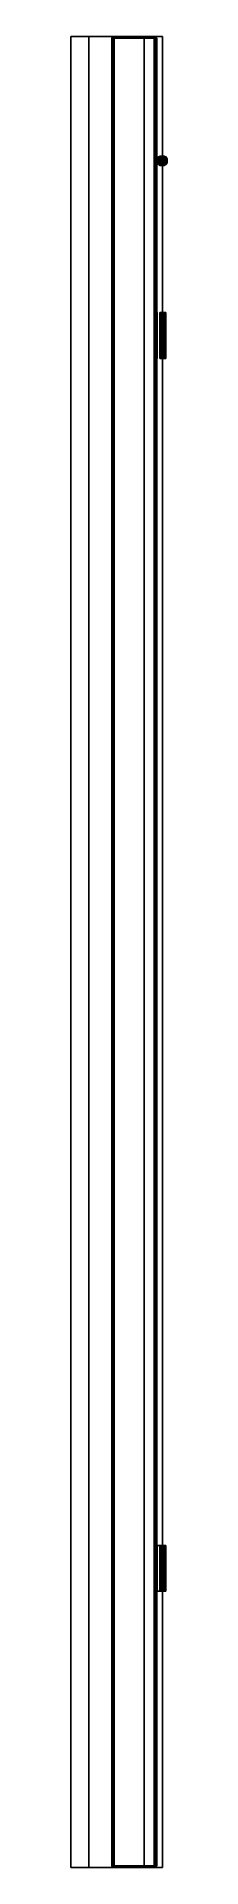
# Model space of a CAD drawing. Header units: metres. Extents: x 1.82 to 1.87, y 1.16 to 2.18.
import ezdxf

# ---------------------------------------------------------------- set-up
doc = ezdxf.new("R2010")
doc.units = ezdxf.units.M

msp = doc.modelspace()

# ---------------------------------------------------------------- linework, layer by layer
at = {"layer": '[Color_C05]'}
msp.add_line((1.8709, 2.1116, 0.8156), (1.8709, 2.1116, 0.0167), dxfattribs=at)
at = {"layer": '[Color_C11]', "invisible_edges": 1}
for points in [[(1.844, 2.1805, 0.5651), (1.8429, 2.1797, 0.5637), (1.8433, 2.1797, 0.5653)], [(1.8429, 2.1797, 0.5637), (1.844, 2.1805, 0.5651), (1.8436, 2.1805, 0.5635)], [(1.844, 2.1805, 0.5859), (1.8429, 2.1797, 0.5846), (1.8433, 2.1797, 0.5861)], [(1.8429, 2.1797, 0.5846), (1.844, 2.1805, 0.5859), (1.8436, 2.1805, 0.5844)], [(1.844, 2.1805, 0.6067), (1.8429, 2.1797, 0.6054), (1.8433, 2.1797, 0.6069)], [(1.8429, 2.1797, 0.6054), (1.844, 2.1805, 0.6067), (1.8436, 2.1805, 0.6052)], [(1.844, 2.1805, 0.6276), (1.8429, 2.1797, 0.6262), (1.8433, 2.1797, 0.6278)], [(1.8429, 2.1797, 0.6262), (1.844, 2.1805, 0.6276), (1.8436, 2.1805, 0.626)], [(1.844, 2.1805, 0.6484), (1.8429, 2.1797, 0.6471), (1.8433, 2.1797, 0.6486)], [(1.8429, 2.1797, 0.6471), (1.844, 2.1805, 0.6484), (1.8436, 2.1805, 0.6469)], [(1.844, 2.1805, 0.6692), (1.8429, 2.1797, 0.6679), (1.8433, 2.1797, 0.6694)], [(1.8429, 2.1797, 0.6679), (1.844, 2.1805, 0.6692), (1.8436, 2.1805, 0.6677)], [(1.844, 2.1805, 0.6901), (1.8429, 2.1797, 0.6887), (1.8433, 2.1797, 0.6903)], [(1.8429, 2.1797, 0.6887), (1.844, 2.1805, 0.6901), (1.8436, 2.1805, 0.6885)], [(1.844, 2.1805, 0.7109), (1.8429, 2.1797, 0.7096), (1.8433, 2.1797, 0.7111)], [(1.8429, 2.1797, 0.7096), (1.844, 2.1805, 0.7109), (1.8436, 2.1805, 0.7094)], [(1.844, 2.1805, 0.7317), (1.8429, 2.1797, 0.7304), (1.8433, 2.1797, 0.7319)], [(1.8429, 2.1797, 0.7304), (1.844, 2.1805, 0.7317), (1.8436, 2.1805, 0.7302)], [(1.844, 2.1805, 0.7526), (1.8429, 2.1797, 0.7512), (1.8433, 2.1797, 0.7528)], [(1.8429, 2.1797, 0.7512), (1.844, 2.1805, 0.7526), (1.8436, 2.1805, 0.751)], [(1.844, 2.1805, 0.7734), (1.8429, 2.1797, 0.7721), (1.8433, 2.1797, 0.7736)], [(1.8429, 2.1797, 0.7721), (1.844, 2.1805, 0.7734), (1.8436, 2.1805, 0.7719)], [(1.844, 2.1805, 0.7942), (1.8429, 2.1797, 0.7929), (1.8433, 2.1797, 0.7944)], [(1.8429, 2.1797, 0.7929), (1.844, 2.1805, 0.7942), (1.8436, 2.1805, 0.7927)], [(1.844, 2.1805, 0.8151), (1.8429, 2.1797, 0.8137), (1.8433, 2.1797, 0.8153)], [(1.8429, 2.1797, 0.8137), (1.844, 2.1805, 0.8151), (1.8436, 2.1805, 0.8135)], [(1.844, 2.1805, 0.8359), (1.8429, 2.1797, 0.8346), (1.8433, 2.1797, 0.8361)], [(1.8429, 2.1797, 0.8346), (1.844, 2.1805, 0.8359), (1.8436, 2.1805, 0.8344)], [(1.844, 2.1805, 0.8567), (1.8429, 2.1797, 0.8554), (1.8433, 2.1797, 0.8569)], [(1.8429, 2.1797, 0.8554), (1.844, 2.1805, 0.8567), (1.8436, 2.1805, 0.8552)], [(1.844, 2.1805, 0.5442), (1.8429, 2.1797, 0.5429), (1.8433, 2.1797, 0.5444)], [(1.8429, 2.1797, 0.5429), (1.844, 2.1805, 0.5442), (1.8436, 2.1805, 0.5427)], [(1.844, 2.1805, 0.5375), (1.8429, 2.1797, 0.5362), (1.8433, 2.1797, 0.5377)], [(1.8429, 2.1797, 0.5362), (1.844, 2.1805, 0.5375), (1.8436, 2.1805, 0.536)], [(1.844, 2.1805, 0.5309), (1.8429, 2.1797, 0.5295), (1.8433, 2.1797, 0.5311)], [(1.8429, 2.1797, 0.5295), (1.844, 2.1805, 0.5309), (1.8436, 2.1805, 0.5293)], [(1.844, 2.1805, 0.5242), (1.8429, 2.1797, 0.5228), (1.8433, 2.1797, 0.5244)], [(1.8429, 2.1797, 0.5228), (1.844, 2.1805, 0.5242), (1.8436, 2.1805, 0.5226)], [(1.844, 2.1805, 0.5175), (1.8429, 2.1797, 0.5162), (1.8433, 2.1797, 0.5177)], [(1.8429, 2.1797, 0.5162), (1.844, 2.1805, 0.5175), (1.8436, 2.1805, 0.5159)], [(1.844, 2.1805, 0.5108), (1.8429, 2.1797, 0.5095), (1.8433, 2.1797, 0.511)], [(1.8429, 2.1797, 0.5095), (1.844, 2.1805, 0.5108), (1.8436, 2.1805, 0.5093)], [(1.844, 2.1805, 0.5041), (1.8429, 2.1797, 0.5028), (1.8433, 2.1797, 0.5043)], [(1.8429, 2.1797, 0.5028), (1.844, 2.1805, 0.5041), (1.8436, 2.1805, 0.5026)], [(1.844, 2.1805, 0.4974), (1.8429, 2.1797, 0.4961), (1.8433, 2.1797, 0.4976)], [(1.8429, 2.1797, 0.4961), (1.844, 2.1805, 0.4974), (1.8436, 2.1805, 0.4959)], [(1.844, 2.1805, 0.4907), (1.8429, 2.1797, 0.4894), (1.8433, 2.1797, 0.4909)], [(1.8429, 2.1797, 0.4894), (1.844, 2.1805, 0.4907), (1.8436, 2.1805, 0.4892)], [(1.844, 2.1805, 0.484), (1.8429, 2.1797, 0.4827), (1.8433, 2.1797, 0.4843)], [(1.8429, 2.1797, 0.4827), (1.844, 2.1805, 0.484), (1.8436, 2.1805, 0.4825)], [(1.8433, 2.1797, 0.5653), (1.8429, 1.1653, 0.5637), (1.8433, 1.1653, 0.5653)], [(1.8429, 1.1653, 0.5637), (1.8433, 2.1797, 0.5653), (1.8429, 2.1797, 0.5637)], [(1.8429, 2.1797, 0.5637), (1.8434, 1.1653, 0.5628), (1.8429, 1.1653, 0.5637)], [(1.8434, 1.1653, 0.5628), (1.8429, 2.1797, 0.5637), (1.8434, 2.1797, 0.5628)], [(1.8433, 2.1797, 0.5861), (1.8429, 1.1653, 0.5846), (1.8433, 1.1653, 0.5861)], [(1.8429, 1.1653, 0.5846), (1.8433, 2.1797, 0.5861), (1.8429, 2.1797, 0.5846)], [(1.8429, 2.1797, 0.5846), (1.8434, 1.1653, 0.5836), (1.8429, 1.1653, 0.5846)], [(1.8434, 1.1653, 0.5836), (1.8429, 2.1797, 0.5846), (1.8434, 2.1797, 0.5836)], [(1.8433, 2.1797, 0.6069), (1.8429, 1.1653, 0.6054), (1.8433, 1.1653, 0.6069)], [(1.8429, 1.1653, 0.6054), (1.8433, 2.1797, 0.6069), (1.8429, 2.1797, 0.6054)], [(1.8429, 2.1797, 0.6054), (1.8434, 1.1653, 0.6044), (1.8429, 1.1653, 0.6054)], [(1.8434, 1.1653, 0.6044), (1.8429, 2.1797, 0.6054), (1.8434, 2.1797, 0.6044)], [(1.8433, 2.1797, 0.6278), (1.8429, 1.1653, 0.6262), (1.8433, 1.1653, 0.6278)], [(1.8429, 1.1653, 0.6262), (1.8433, 2.1797, 0.6278), (1.8429, 2.1797, 0.6262)], [(1.8429, 2.1797, 0.6262), (1.8434, 1.1653, 0.6253), (1.8429, 1.1653, 0.6262)], [(1.8434, 1.1653, 0.6253), (1.8429, 2.1797, 0.6262), (1.8434, 2.1797, 0.6253)], [(1.8433, 2.1797, 0.6486), (1.8429, 1.1653, 0.6471), (1.8433, 1.1653, 0.6486)], [(1.8429, 1.1653, 0.6471), (1.8433, 2.1797, 0.6486), (1.8429, 2.1797, 0.6471)], [(1.8429, 2.1797, 0.6471), (1.8434, 1.1653, 0.6461), (1.8429, 1.1653, 0.6471)], [(1.8434, 1.1653, 0.6461), (1.8429, 2.1797, 0.6471), (1.8434, 2.1797, 0.6461)], [(1.8433, 2.1797, 0.6694), (1.8429, 1.1653, 0.6679), (1.8433, 1.1653, 0.6694)], [(1.8429, 1.1653, 0.6679), (1.8433, 2.1797, 0.6694), (1.8429, 2.1797, 0.6679)], [(1.8429, 2.1797, 0.6679), (1.8434, 1.1653, 0.6669), (1.8429, 1.1653, 0.6679)], [(1.8434, 1.1653, 0.6669), (1.8429, 2.1797, 0.6679), (1.8434, 2.1797, 0.6669)], [(1.8433, 2.1797, 0.6903), (1.8429, 1.1653, 0.6887), (1.8433, 1.1653, 0.6903)], [(1.8429, 1.1653, 0.6887), (1.8433, 2.1797, 0.6903), (1.8429, 2.1797, 0.6887)], [(1.8429, 2.1797, 0.6887), (1.8434, 1.1653, 0.6878), (1.8429, 1.1653, 0.6887)], [(1.8434, 1.1653, 0.6878), (1.8429, 2.1797, 0.6887), (1.8434, 2.1797, 0.6878)], [(1.8433, 2.1797, 0.7111), (1.8429, 1.1653, 0.7096), (1.8433, 1.1653, 0.7111)], [(1.8429, 1.1653, 0.7096), (1.8433, 2.1797, 0.7111), (1.8429, 2.1797, 0.7096)], [(1.8429, 2.1797, 0.7096), (1.8434, 1.1653, 0.7086), (1.8429, 1.1653, 0.7096)], [(1.8434, 1.1653, 0.7086), (1.8429, 2.1797, 0.7096), (1.8434, 2.1797, 0.7086)], [(1.8433, 2.1797, 0.7319), (1.8429, 1.1653, 0.7304), (1.8433, 1.1653, 0.7319)], [(1.8429, 1.1653, 0.7304), (1.8433, 2.1797, 0.7319), (1.8429, 2.1797, 0.7304)], [(1.8429, 2.1797, 0.7304), (1.8434, 1.1653, 0.7294), (1.8429, 1.1653, 0.7304)], [(1.8434, 1.1653, 0.7294), (1.8429, 2.1797, 0.7304), (1.8434, 2.1797, 0.7294)], [(1.8433, 2.1797, 0.7528), (1.8429, 1.1653, 0.7512), (1.8433, 1.1653, 0.7528)], [(1.8429, 1.1653, 0.7512), (1.8433, 2.1797, 0.7528), (1.8429, 2.1797, 0.7512)], [(1.8429, 2.1797, 0.7512), (1.8434, 1.1653, 0.7503), (1.8429, 1.1653, 0.7512)], [(1.8434, 1.1653, 0.7503), (1.8429, 2.1797, 0.7512), (1.8434, 2.1797, 0.7503)], [(1.8433, 2.1797, 0.7736), (1.8429, 1.1653, 0.7721), (1.8433, 1.1653, 0.7736)], [(1.8429, 1.1653, 0.7721), (1.8433, 2.1797, 0.7736), (1.8429, 2.1797, 0.7721)], [(1.8429, 2.1797, 0.7721), (1.8434, 1.1653, 0.7711), (1.8429, 1.1653, 0.7721)], [(1.8434, 1.1653, 0.7711), (1.8429, 2.1797, 0.7721), (1.8434, 2.1797, 0.7711)], [(1.8433, 2.1797, 0.7944), (1.8429, 1.1653, 0.7929), (1.8433, 1.1653, 0.7944)], [(1.8429, 1.1653, 0.7929), (1.8433, 2.1797, 0.7944), (1.8429, 2.1797, 0.7929)], [(1.8429, 2.1797, 0.7929), (1.8434, 1.1653, 0.7919), (1.8429, 1.1653, 0.7929)], [(1.8434, 1.1653, 0.7919), (1.8429, 2.1797, 0.7929), (1.8434, 2.1797, 0.7919)], [(1.8433, 2.1797, 0.8153), (1.8429, 1.1653, 0.8137), (1.8433, 1.1653, 0.8153)], [(1.8429, 1.1653, 0.8137), (1.8433, 2.1797, 0.8153), (1.8429, 2.1797, 0.8137)], [(1.8429, 2.1797, 0.8137), (1.8434, 1.1653, 0.8128), (1.8429, 1.1653, 0.8137)], [(1.8434, 1.1653, 0.8128), (1.8429, 2.1797, 0.8137), (1.8434, 2.1797, 0.8128)], [(1.8433, 2.1797, 0.8361), (1.8429, 1.1653, 0.8346), (1.8433, 1.1653, 0.8361)], [(1.8429, 1.1653, 0.8346), (1.8433, 2.1797, 0.8361), (1.8429, 2.1797, 0.8346)], [(1.8429, 2.1797, 0.8346), (1.8434, 1.1653, 0.8336), (1.8429, 1.1653, 0.8346)], [(1.8434, 1.1653, 0.8336), (1.8429, 2.1797, 0.8346), (1.8434, 2.1797, 0.8336)], [(1.8433, 2.1797, 0.8569), (1.8429, 1.1653, 0.8554), (1.8433, 1.1653, 0.8569)], [(1.8429, 1.1653, 0.8554), (1.8433, 2.1797, 0.8569), (1.8429, 2.1797, 0.8554)], [(1.8429, 2.1797, 0.8554), (1.8434, 1.1653, 0.8544), (1.8429, 1.1653, 0.8554)], [(1.8434, 1.1653, 0.8544), (1.8429, 2.1797, 0.8554), (1.8434, 2.1797, 0.8544)], [(1.8433, 2.1797, 0.5444), (1.8429, 1.1653, 0.5429), (1.8433, 1.1653, 0.5444)], [(1.8429, 1.1653, 0.5429), (1.8433, 2.1797, 0.5444), (1.8429, 2.1797, 0.5429)], [(1.8429, 2.1797, 0.5429), (1.8434, 1.1653, 0.5419), (1.8429, 1.1653, 0.5429)], [(1.8434, 1.1653, 0.5419), (1.8429, 2.1797, 0.5429), (1.8434, 2.1797, 0.5419)], [(1.8433, 2.1797, 0.5377), (1.8429, 1.1653, 0.5362), (1.8433, 1.1653, 0.5377)], [(1.8429, 1.1653, 0.5362), (1.8433, 2.1797, 0.5377), (1.8429, 2.1797, 0.5362)], [(1.8429, 2.1797, 0.5362), (1.8434, 1.1653, 0.5352), (1.8429, 1.1653, 0.5362)], [(1.8434, 1.1653, 0.5352), (1.8429, 2.1797, 0.5362), (1.8434, 2.1797, 0.5352)], [(1.8433, 2.1797, 0.5311), (1.8429, 1.1653, 0.5295), (1.8433, 1.1653, 0.5311)], [(1.8429, 1.1653, 0.5295), (1.8433, 2.1797, 0.5311), (1.8429, 2.1797, 0.5295)], [(1.8429, 2.1797, 0.5295), (1.8434, 1.1653, 0.5286), (1.8429, 1.1653, 0.5295)], [(1.8434, 1.1653, 0.5286), (1.8429, 2.1797, 0.5295), (1.8434, 2.1797, 0.5286)], [(1.8433, 2.1797, 0.5244), (1.8429, 1.1653, 0.5228), (1.8433, 1.1653, 0.5244)], [(1.8429, 1.1653, 0.5228), (1.8433, 2.1797, 0.5244), (1.8429, 2.1797, 0.5228)], [(1.8429, 2.1797, 0.5228), (1.8434, 1.1653, 0.5219), (1.8429, 1.1653, 0.5228)], [(1.8434, 1.1653, 0.5219), (1.8429, 2.1797, 0.5228), (1.8434, 2.1797, 0.5219)], [(1.8433, 2.1797, 0.5177), (1.8429, 1.1653, 0.5162), (1.8433, 1.1653, 0.5177)], [(1.8429, 1.1653, 0.5162), (1.8433, 2.1797, 0.5177), (1.8429, 2.1797, 0.5162)], [(1.8429, 2.1797, 0.5162), (1.8434, 1.1653, 0.5152), (1.8429, 1.1653, 0.5162)], [(1.8434, 1.1653, 0.5152), (1.8429, 2.1797, 0.5162), (1.8434, 2.1797, 0.5152)], [(1.8433, 2.1797, 0.511), (1.8429, 1.1653, 0.5095), (1.8433, 1.1653, 0.511)], [(1.8429, 1.1653, 0.5095), (1.8433, 2.1797, 0.511), (1.8429, 2.1797, 0.5095)], [(1.8429, 2.1797, 0.5095), (1.8434, 1.1653, 0.5085), (1.8429, 1.1653, 0.5095)], [(1.8434, 1.1653, 0.5085), (1.8429, 2.1797, 0.5095), (1.8434, 2.1797, 0.5085)], [(1.8433, 2.1797, 0.5043), (1.8429, 1.1653, 0.5028), (1.8433, 1.1653, 0.5043)], [(1.8429, 1.1653, 0.5028), (1.8433, 2.1797, 0.5043), (1.8429, 2.1797, 0.5028)], [(1.8429, 2.1797, 0.5028), (1.8434, 1.1653, 0.5018), (1.8429, 1.1653, 0.5028)], [(1.8434, 1.1653, 0.5018), (1.8429, 2.1797, 0.5028), (1.8434, 2.1797, 0.5018)], [(1.8433, 2.1797, 0.4976), (1.8429, 1.1653, 0.4961), (1.8433, 1.1653, 0.4976)], [(1.8429, 1.1653, 0.4961), (1.8433, 2.1797, 0.4976), (1.8429, 2.1797, 0.4961)], [(1.8429, 2.1797, 0.4961), (1.8434, 1.1653, 0.4951), (1.8429, 1.1653, 0.4961)], [(1.8434, 1.1653, 0.4951), (1.8429, 2.1797, 0.4961), (1.8434, 2.1797, 0.4951)], [(1.8433, 2.1797, 0.4909), (1.8429, 1.1653, 0.4894), (1.8433, 1.1653, 0.4909)], [(1.8429, 1.1653, 0.4894), (1.8433, 2.1797, 0.4909), (1.8429, 2.1797, 0.4894)], [(1.8429, 2.1797, 0.4894), (1.8434, 1.1653, 0.4884), (1.8429, 1.1653, 0.4894)], [(1.8434, 1.1653, 0.4884), (1.8429, 2.1797, 0.4894), (1.8434, 2.1797, 0.4884)], [(1.8433, 2.1797, 0.4843), (1.8429, 1.1653, 0.4827), (1.8433, 1.1653, 0.4843)], [(1.8429, 1.1653, 0.4827), (1.8433, 2.1797, 0.4843), (1.8429, 2.1797, 0.4827)], [(1.8429, 2.1797, 0.4827), (1.8434, 1.1653, 0.4817), (1.8429, 1.1653, 0.4827)], [(1.8434, 1.1653, 0.4817), (1.8429, 2.1797, 0.4827), (1.8434, 2.1797, 0.4817)], [(1.8442, 2.1797, 0.5658), (1.8433, 1.1653, 0.5653), (1.8442, 1.1653, 0.5658)], [(1.8433, 1.1653, 0.5653), (1.8442, 2.1797, 0.5658), (1.8433, 2.1797, 0.5653)], [(1.8442, 2.1797, 0.5867), (1.8433, 1.1653, 0.5861), (1.8442, 1.1653, 0.5867)], [(1.8433, 1.1653, 0.5861), (1.8442, 2.1797, 0.5867), (1.8433, 2.1797, 0.5861)], [(1.8442, 2.1797, 0.6075), (1.8433, 1.1653, 0.6069), (1.8442, 1.1653, 0.6075)], [(1.8433, 1.1653, 0.6069), (1.8442, 2.1797, 0.6075), (1.8433, 2.1797, 0.6069)], [(1.8442, 2.1797, 0.6283), (1.8433, 1.1653, 0.6278), (1.8442, 1.1653, 0.6283)], [(1.8433, 1.1653, 0.6278), (1.8442, 2.1797, 0.6283), (1.8433, 2.1797, 0.6278)], [(1.8442, 2.1797, 0.6492), (1.8433, 1.1653, 0.6486), (1.8442, 1.1653, 0.6492)], [(1.8433, 1.1653, 0.6486), (1.8442, 2.1797, 0.6492), (1.8433, 2.1797, 0.6486)], [(1.8442, 2.1797, 0.67), (1.8433, 1.1653, 0.6694), (1.8442, 1.1653, 0.67)], [(1.8433, 1.1653, 0.6694), (1.8442, 2.1797, 0.67), (1.8433, 2.1797, 0.6694)], [(1.8442, 2.1797, 0.6908), (1.8433, 1.1653, 0.6903), (1.8442, 1.1653, 0.6908)], [(1.8433, 1.1653, 0.6903), (1.8442, 2.1797, 0.6908), (1.8433, 2.1797, 0.6903)], [(1.8442, 2.1797, 0.7117), (1.8433, 1.1653, 0.7111), (1.8442, 1.1653, 0.7117)], [(1.8433, 1.1653, 0.7111), (1.8442, 2.1797, 0.7117), (1.8433, 2.1797, 0.7111)], [(1.8442, 2.1797, 0.7325), (1.8433, 1.1653, 0.7319), (1.8442, 1.1653, 0.7325)], [(1.8433, 1.1653, 0.7319), (1.8442, 2.1797, 0.7325), (1.8433, 2.1797, 0.7319)], [(1.8442, 2.1797, 0.7533), (1.8433, 1.1653, 0.7528), (1.8442, 1.1653, 0.7533)], [(1.8433, 1.1653, 0.7528), (1.8442, 2.1797, 0.7533), (1.8433, 2.1797, 0.7528)], [(1.8442, 2.1797, 0.7742), (1.8433, 1.1653, 0.7736), (1.8442, 1.1653, 0.7742)], [(1.8433, 1.1653, 0.7736), (1.8442, 2.1797, 0.7742), (1.8433, 2.1797, 0.7736)], [(1.8442, 2.1797, 0.795), (1.8433, 1.1653, 0.7944), (1.8442, 1.1653, 0.795)], [(1.8433, 1.1653, 0.7944), (1.8442, 2.1797, 0.795), (1.8433, 2.1797, 0.7944)], [(1.8442, 2.1797, 0.8158), (1.8433, 1.1653, 0.8153), (1.8442, 1.1653, 0.8158)], [(1.8433, 1.1653, 0.8153), (1.8442, 2.1797, 0.8158), (1.8433, 2.1797, 0.8153)], [(1.8442, 2.1797, 0.8367), (1.8433, 1.1653, 0.8361), (1.8442, 1.1653, 0.8367)], [(1.8433, 1.1653, 0.8361), (1.8442, 2.1797, 0.8367), (1.8433, 2.1797, 0.8361)], [(1.8442, 2.1797, 0.8575), (1.8433, 1.1653, 0.8569), (1.8442, 1.1653, 0.8575)], [(1.8433, 1.1653, 0.8569), (1.8442, 2.1797, 0.8575), (1.8433, 2.1797, 0.8569)], [(1.8442, 2.1797, 0.545), (1.8433, 1.1653, 0.5444), (1.8442, 1.1653, 0.545)], [(1.8433, 1.1653, 0.5444), (1.8442, 2.1797, 0.545), (1.8433, 2.1797, 0.5444)], [(1.8442, 2.1797, 0.5383), (1.8433, 1.1653, 0.5377), (1.8442, 1.1653, 0.5383)], [(1.8433, 1.1653, 0.5377), (1.8442, 2.1797, 0.5383), (1.8433, 2.1797, 0.5377)], [(1.8442, 2.1797, 0.5316), (1.8433, 1.1653, 0.5311), (1.8442, 1.1653, 0.5316)], [(1.8433, 1.1653, 0.5311), (1.8442, 2.1797, 0.5316), (1.8433, 2.1797, 0.5311)], [(1.8442, 2.1797, 0.5249), (1.8433, 1.1653, 0.5244), (1.8442, 1.1653, 0.5249)], [(1.8433, 1.1653, 0.5244), (1.8442, 2.1797, 0.5249), (1.8433, 2.1797, 0.5244)], [(1.8442, 2.1797, 0.5182), (1.8433, 1.1653, 0.5177), (1.8442, 1.1653, 0.5182)], [(1.8433, 1.1653, 0.5177), (1.8442, 2.1797, 0.5182), (1.8433, 2.1797, 0.5177)], [(1.8442, 2.1797, 0.5116), (1.8433, 1.1653, 0.511), (1.8442, 1.1653, 0.5116)], [(1.8433, 1.1653, 0.511), (1.8442, 2.1797, 0.5116), (1.8433, 2.1797, 0.511)], [(1.8442, 2.1797, 0.5049), (1.8433, 1.1653, 0.5043), (1.8442, 1.1653, 0.5049)], [(1.8433, 1.1653, 0.5043), (1.8442, 2.1797, 0.5049), (1.8433, 2.1797, 0.5043)], [(1.8442, 2.1797, 0.4982), (1.8433, 1.1653, 0.4976), (1.8442, 1.1653, 0.4982)], [(1.8433, 1.1653, 0.4976), (1.8442, 2.1797, 0.4982), (1.8433, 2.1797, 0.4976)], [(1.8442, 2.1797, 0.4915), (1.8433, 1.1653, 0.4909), (1.8442, 1.1653, 0.4915)], [(1.8433, 1.1653, 0.4909), (1.8442, 2.1797, 0.4915), (1.8433, 2.1797, 0.4909)], [(1.8442, 2.1797, 0.4848), (1.8433, 1.1653, 0.4843), (1.8442, 1.1653, 0.4848)], [(1.8433, 1.1653, 0.4843), (1.8442, 2.1797, 0.4848), (1.8433, 2.1797, 0.4843)], [(1.8436, 2.1805, 0.5635), (1.8664, 2.1797, 0.5566), (1.8434, 2.1797, 0.5628)], [(1.8436, 2.1805, 0.5844), (1.8664, 2.1797, 0.5774), (1.8434, 2.1797, 0.5836)], [(1.8436, 2.1805, 0.6052), (1.8664, 2.1797, 0.5983), (1.8434, 2.1797, 0.6044)], [(1.8436, 2.1805, 0.626), (1.8664, 2.1797, 0.6191), (1.8434, 2.1797, 0.6253)], [(1.8436, 2.1805, 0.6469), (1.8664, 2.1797, 0.6399), (1.8434, 2.1797, 0.6461)], [(1.8436, 2.1805, 0.6677), (1.8664, 2.1797, 0.6608), (1.8434, 2.1797, 0.6669)], [(1.8436, 2.1805, 0.6885), (1.8664, 2.1797, 0.6816), (1.8434, 2.1797, 0.6878)], [(1.8436, 2.1805, 0.7094), (1.8664, 2.1797, 0.7024), (1.8434, 2.1797, 0.7086)], [(1.8436, 2.1805, 0.7302), (1.8664, 2.1797, 0.7233), (1.8434, 2.1797, 0.7294)], [(1.8436, 2.1805, 0.751), (1.8664, 2.1797, 0.7441), (1.8434, 2.1797, 0.7503)], [(1.8436, 2.1805, 0.7719), (1.8664, 2.1797, 0.7649), (1.8434, 2.1797, 0.7711)], [(1.8436, 2.1805, 0.7927), (1.8664, 2.1797, 0.7858), (1.8434, 2.1797, 0.7919)], [(1.8436, 2.1805, 0.8135), (1.8664, 2.1797, 0.8066), (1.8434, 2.1797, 0.8128)], [(1.8436, 2.1805, 0.8344), (1.8664, 2.1797, 0.8274), (1.8434, 2.1797, 0.8336)], [(1.8436, 2.1805, 0.8552), (1.8664, 2.1797, 0.8483), (1.8434, 2.1797, 0.8544)], [(1.8436, 2.1805, 0.5427), (1.8664, 2.1797, 0.5358), (1.8434, 2.1797, 0.5419)], [(1.8436, 2.1805, 0.536), (1.8664, 2.1797, 0.5291), (1.8434, 2.1797, 0.5352)], [(1.8436, 2.1805, 0.5293), (1.8664, 2.1797, 0.5224), (1.8434, 2.1797, 0.5286)], [(1.8436, 2.1805, 0.5226), (1.8664, 2.1797, 0.5157), (1.8434, 2.1797, 0.5219)], [(1.8436, 2.1805, 0.5159), (1.8664, 2.1797, 0.509), (1.8434, 2.1797, 0.5152)], [(1.8436, 2.1805, 0.5093), (1.8664, 2.1797, 0.5023), (1.8434, 2.1797, 0.5085)], [(1.8436, 2.1805, 0.5026), (1.8664, 2.1797, 0.4956), (1.8434, 2.1797, 0.5018)], [(1.8436, 2.1805, 0.4959), (1.8664, 2.1797, 0.489), (1.8434, 2.1797, 0.4951)], [(1.8436, 2.1805, 0.4892), (1.8664, 2.1797, 0.4823), (1.8434, 2.1797, 0.4884)], [(1.8436, 2.1805, 0.4825), (1.8664, 2.1797, 0.4756), (1.8434, 2.1797, 0.4817)], [(1.8664, 2.1797, 0.5566), (1.8434, 1.1653, 0.5628), (1.8434, 2.1797, 0.5628)], [(1.8434, 1.1653, 0.5628), (1.8664, 2.1797, 0.5566), (1.8664, 1.1653, 0.5566)], [(1.8664, 2.1797, 0.5774), (1.8434, 1.1653, 0.5836), (1.8434, 2.1797, 0.5836)], [(1.8434, 1.1653, 0.5836), (1.8664, 2.1797, 0.5774), (1.8664, 1.1653, 0.5774)], [(1.8664, 2.1797, 0.5983), (1.8434, 1.1653, 0.6044), (1.8434, 2.1797, 0.6044)], [(1.8434, 1.1653, 0.6044), (1.8664, 2.1797, 0.5983), (1.8664, 1.1653, 0.5983)], [(1.8664, 2.1797, 0.6191), (1.8434, 1.1653, 0.6253), (1.8434, 2.1797, 0.6253)], [(1.8434, 1.1653, 0.6253), (1.8664, 2.1797, 0.6191), (1.8664, 1.1653, 0.6191)], [(1.8664, 2.1797, 0.6399), (1.8434, 1.1653, 0.6461), (1.8434, 2.1797, 0.6461)], [(1.8434, 1.1653, 0.6461), (1.8664, 2.1797, 0.6399), (1.8664, 1.1653, 0.6399)], [(1.8664, 2.1797, 0.6608), (1.8434, 1.1653, 0.6669), (1.8434, 2.1797, 0.6669)], [(1.8434, 1.1653, 0.6669), (1.8664, 2.1797, 0.6608), (1.8664, 1.1653, 0.6608)], [(1.8664, 2.1797, 0.6816), (1.8434, 1.1653, 0.6878), (1.8434, 2.1797, 0.6878)], [(1.8434, 1.1653, 0.6878), (1.8664, 2.1797, 0.6816), (1.8664, 1.1653, 0.6816)], [(1.8664, 2.1797, 0.7024), (1.8434, 1.1653, 0.7086), (1.8434, 2.1797, 0.7086)], [(1.8434, 1.1653, 0.7086), (1.8664, 2.1797, 0.7024), (1.8664, 1.1653, 0.7024)], [(1.8664, 2.1797, 0.7233), (1.8434, 1.1653, 0.7294), (1.8434, 2.1797, 0.7294)], [(1.8434, 1.1653, 0.7294), (1.8664, 2.1797, 0.7233), (1.8664, 1.1653, 0.7233)], [(1.8664, 2.1797, 0.7441), (1.8434, 1.1653, 0.7503), (1.8434, 2.1797, 0.7503)], [(1.8434, 1.1653, 0.7503), (1.8664, 2.1797, 0.7441), (1.8664, 1.1653, 0.7441)], [(1.8664, 2.1797, 0.7649), (1.8434, 1.1653, 0.7711), (1.8434, 2.1797, 0.7711)], [(1.8434, 1.1653, 0.7711), (1.8664, 2.1797, 0.7649), (1.8664, 1.1653, 0.7649)], [(1.8664, 2.1797, 0.7858), (1.8434, 1.1653, 0.7919), (1.8434, 2.1797, 0.7919)], [(1.8434, 1.1653, 0.7919), (1.8664, 2.1797, 0.7858), (1.8664, 1.1653, 0.7858)], [(1.8664, 2.1797, 0.8066), (1.8434, 1.1653, 0.8128), (1.8434, 2.1797, 0.8128)], [(1.8434, 1.1653, 0.8128), (1.8664, 2.1797, 0.8066), (1.8664, 1.1653, 0.8066)], [(1.8664, 2.1797, 0.8274), (1.8434, 1.1653, 0.8336), (1.8434, 2.1797, 0.8336)], [(1.8434, 1.1653, 0.8336), (1.8664, 2.1797, 0.8274), (1.8664, 1.1653, 0.8274)], [(1.8664, 2.1797, 0.8483), (1.8434, 1.1653, 0.8544), (1.8434, 2.1797, 0.8544)], [(1.8434, 1.1653, 0.8544), (1.8664, 2.1797, 0.8483), (1.8664, 1.1653, 0.8483)], [(1.8664, 2.1797, 0.5358), (1.8434, 1.1653, 0.5419), (1.8434, 2.1797, 0.5419)], [(1.8434, 1.1653, 0.5419), (1.8664, 2.1797, 0.5358), (1.8664, 1.1653, 0.5358)], [(1.8664, 2.1797, 0.5291), (1.8434, 1.1653, 0.5352), (1.8434, 2.1797, 0.5352)], [(1.8434, 1.1653, 0.5352), (1.8664, 2.1797, 0.5291), (1.8664, 1.1653, 0.5291)], [(1.8664, 2.1797, 0.5224), (1.8434, 1.1653, 0.5286), (1.8434, 2.1797, 0.5286)], [(1.8434, 1.1653, 0.5286), (1.8664, 2.1797, 0.5224), (1.8664, 1.1653, 0.5224)], [(1.8664, 2.1797, 0.5157), (1.8434, 1.1653, 0.5219), (1.8434, 2.1797, 0.5219)], [(1.8434, 1.1653, 0.5219), (1.8664, 2.1797, 0.5157), (1.8664, 1.1653, 0.5157)], [(1.8664, 2.1797, 0.509), (1.8434, 1.1653, 0.5152), (1.8434, 2.1797, 0.5152)], [(1.8434, 1.1653, 0.5152), (1.8664, 2.1797, 0.509), (1.8664, 1.1653, 0.509)], [(1.8664, 2.1797, 0.5023), (1.8434, 1.1653, 0.5085), (1.8434, 2.1797, 0.5085)], [(1.8434, 1.1653, 0.5085), (1.8664, 2.1797, 0.5023), (1.8664, 1.1653, 0.5023)], [(1.8664, 2.1797, 0.4956), (1.8434, 1.1653, 0.5018), (1.8434, 2.1797, 0.5018)], [(1.8434, 1.1653, 0.5018), (1.8664, 2.1797, 0.4956), (1.8664, 1.1653, 0.4956)], [(1.8664, 2.1797, 0.489), (1.8434, 1.1653, 0.4951), (1.8434, 2.1797, 0.4951)], [(1.8434, 1.1653, 0.4951), (1.8664, 2.1797, 0.489), (1.8664, 1.1653, 0.489)], [(1.8664, 2.1797, 0.4823), (1.8434, 1.1653, 0.4884), (1.8434, 2.1797, 0.4884)], [(1.8434, 1.1653, 0.4884), (1.8664, 2.1797, 0.4823), (1.8664, 1.1653, 0.4823)], [(1.8664, 2.1797, 0.4756), (1.8434, 1.1653, 0.4817), (1.8434, 2.1797, 0.4817)], [(1.8434, 1.1653, 0.4817), (1.8664, 2.1797, 0.4756), (1.8664, 1.1653, 0.4756)], [(1.844, 2.1805, 0.5651), (1.8666, 2.1805, 0.5574), (1.8436, 2.1805, 0.5635)], [(1.8664, 2.1797, 0.5566), (1.8436, 2.1805, 0.5635), (1.8666, 2.1805, 0.5574)], [(1.844, 2.1805, 0.5859), (1.8666, 2.1805, 0.5782), (1.8436, 2.1805, 0.5844)], [(1.8664, 2.1797, 0.5774), (1.8436, 2.1805, 0.5844), (1.8666, 2.1805, 0.5782)], [(1.844, 2.1805, 0.6067), (1.8666, 2.1805, 0.599), (1.8436, 2.1805, 0.6052)], [(1.8664, 2.1797, 0.5983), (1.8436, 2.1805, 0.6052), (1.8666, 2.1805, 0.599)], [(1.844, 2.1805, 0.6276), (1.8666, 2.1805, 0.6199), (1.8436, 2.1805, 0.626)], [(1.8664, 2.1797, 0.6191), (1.8436, 2.1805, 0.626), (1.8666, 2.1805, 0.6199)], [(1.844, 2.1805, 0.6484), (1.8666, 2.1805, 0.6407), (1.8436, 2.1805, 0.6469)], [(1.8664, 2.1797, 0.6399), (1.8436, 2.1805, 0.6469), (1.8666, 2.1805, 0.6407)], [(1.844, 2.1805, 0.6692), (1.8666, 2.1805, 0.6615), (1.8436, 2.1805, 0.6677)], [(1.8664, 2.1797, 0.6608), (1.8436, 2.1805, 0.6677), (1.8666, 2.1805, 0.6615)], [(1.844, 2.1805, 0.6901), (1.8666, 2.1805, 0.6824), (1.8436, 2.1805, 0.6885)], [(1.8664, 2.1797, 0.6816), (1.8436, 2.1805, 0.6885), (1.8666, 2.1805, 0.6824)], [(1.844, 2.1805, 0.7109), (1.8666, 2.1805, 0.7032), (1.8436, 2.1805, 0.7094)], [(1.8664, 2.1797, 0.7024), (1.8436, 2.1805, 0.7094), (1.8666, 2.1805, 0.7032)], [(1.844, 2.1805, 0.7317), (1.8666, 2.1805, 0.724), (1.8436, 2.1805, 0.7302)], [(1.8664, 2.1797, 0.7233), (1.8436, 2.1805, 0.7302), (1.8666, 2.1805, 0.724)], [(1.844, 2.1805, 0.7526), (1.8666, 2.1805, 0.7449), (1.8436, 2.1805, 0.751)], [(1.8664, 2.1797, 0.7441), (1.8436, 2.1805, 0.751), (1.8666, 2.1805, 0.7449)], [(1.844, 2.1805, 0.7734), (1.8666, 2.1805, 0.7657), (1.8436, 2.1805, 0.7719)], [(1.8664, 2.1797, 0.7649), (1.8436, 2.1805, 0.7719), (1.8666, 2.1805, 0.7657)], [(1.844, 2.1805, 0.7942), (1.8666, 2.1805, 0.7865), (1.8436, 2.1805, 0.7927)], [(1.8664, 2.1797, 0.7858), (1.8436, 2.1805, 0.7927), (1.8666, 2.1805, 0.7865)], [(1.844, 2.1805, 0.8151), (1.8666, 2.1805, 0.8074), (1.8436, 2.1805, 0.8135)], [(1.8664, 2.1797, 0.8066), (1.8436, 2.1805, 0.8135), (1.8666, 2.1805, 0.8074)], [(1.844, 2.1805, 0.8359), (1.8666, 2.1805, 0.8282), (1.8436, 2.1805, 0.8344)], [(1.8664, 2.1797, 0.8274), (1.8436, 2.1805, 0.8344), (1.8666, 2.1805, 0.8282)], [(1.844, 2.1805, 0.8567), (1.8666, 2.1805, 0.849), (1.8436, 2.1805, 0.8552)], [(1.8664, 2.1797, 0.8483), (1.8436, 2.1805, 0.8552), (1.8666, 2.1805, 0.849)], [(1.844, 2.1805, 0.5442), (1.8666, 2.1805, 0.5365), (1.8436, 2.1805, 0.5427)], [(1.8664, 2.1797, 0.5358), (1.8436, 2.1805, 0.5427), (1.8666, 2.1805, 0.5365)], [(1.844, 2.1805, 0.5375), (1.8666, 2.1805, 0.5298), (1.8436, 2.1805, 0.536)], [(1.8664, 2.1797, 0.5291), (1.8436, 2.1805, 0.536), (1.8666, 2.1805, 0.5298)], [(1.844, 2.1805, 0.5309), (1.8666, 2.1805, 0.5232), (1.8436, 2.1805, 0.5293)], [(1.8664, 2.1797, 0.5224), (1.8436, 2.1805, 0.5293), (1.8666, 2.1805, 0.5232)], [(1.844, 2.1805, 0.5242), (1.8666, 2.1805, 0.5165), (1.8436, 2.1805, 0.5226)], [(1.8664, 2.1797, 0.5157), (1.8436, 2.1805, 0.5226), (1.8666, 2.1805, 0.5165)], [(1.844, 2.1805, 0.5175), (1.8666, 2.1805, 0.5098), (1.8436, 2.1805, 0.5159)], [(1.8664, 2.1797, 0.509), (1.8436, 2.1805, 0.5159), (1.8666, 2.1805, 0.5098)], [(1.844, 2.1805, 0.5108), (1.8666, 2.1805, 0.5031), (1.8436, 2.1805, 0.5093)], [(1.8664, 2.1797, 0.5023), (1.8436, 2.1805, 0.5093), (1.8666, 2.1805, 0.5031)], [(1.844, 2.1805, 0.5041), (1.8666, 2.1805, 0.4964), (1.8436, 2.1805, 0.5026)], [(1.8664, 2.1797, 0.4956), (1.8436, 2.1805, 0.5026), (1.8666, 2.1805, 0.4964)], [(1.844, 2.1805, 0.4974), (1.8666, 2.1805, 0.4897), (1.8436, 2.1805, 0.4959)], [(1.8664, 2.1797, 0.489), (1.8436, 2.1805, 0.4959), (1.8666, 2.1805, 0.4897)], [(1.844, 2.1805, 0.4907), (1.8666, 2.1805, 0.483), (1.8436, 2.1805, 0.4892)], [(1.8664, 2.1797, 0.4823), (1.8436, 2.1805, 0.4892), (1.8666, 2.1805, 0.483)], [(1.844, 2.1805, 0.484), (1.8666, 2.1805, 0.4763), (1.8436, 2.1805, 0.4825)], [(1.8664, 2.1797, 0.4756), (1.8436, 2.1805, 0.4825), (1.8666, 2.1805, 0.4763)], [(1.8666, 2.1805, 0.5574), (1.844, 2.1805, 0.5651), (1.867, 2.1805, 0.5589)], [(1.8442, 2.1797, 0.5658), (1.867, 2.1805, 0.5589), (1.844, 2.1805, 0.5651)], [(1.8666, 2.1805, 0.5782), (1.844, 2.1805, 0.5859), (1.867, 2.1805, 0.5797)], [(1.8442, 2.1797, 0.5867), (1.867, 2.1805, 0.5797), (1.844, 2.1805, 0.5859)], [(1.8666, 2.1805, 0.599), (1.844, 2.1805, 0.6067), (1.867, 2.1805, 0.6006)], [(1.8442, 2.1797, 0.6075), (1.867, 2.1805, 0.6006), (1.844, 2.1805, 0.6067)], [(1.8666, 2.1805, 0.6199), (1.844, 2.1805, 0.6276), (1.867, 2.1805, 0.6214)], [(1.8442, 2.1797, 0.6283), (1.867, 2.1805, 0.6214), (1.844, 2.1805, 0.6276)], [(1.8666, 2.1805, 0.6407), (1.844, 2.1805, 0.6484), (1.867, 2.1805, 0.6422)], [(1.8442, 2.1797, 0.6492), (1.867, 2.1805, 0.6422), (1.844, 2.1805, 0.6484)], [(1.8666, 2.1805, 0.6615), (1.844, 2.1805, 0.6692), (1.867, 2.1805, 0.6631)], [(1.8442, 2.1797, 0.67), (1.867, 2.1805, 0.6631), (1.844, 2.1805, 0.6692)], [(1.8666, 2.1805, 0.6824), (1.844, 2.1805, 0.6901), (1.867, 2.1805, 0.6839)], [(1.8442, 2.1797, 0.6908), (1.867, 2.1805, 0.6839), (1.844, 2.1805, 0.6901)], [(1.8666, 2.1805, 0.7032), (1.844, 2.1805, 0.7109), (1.867, 2.1805, 0.7047)], [(1.8442, 2.1797, 0.7117), (1.867, 2.1805, 0.7047), (1.844, 2.1805, 0.7109)], [(1.8666, 2.1805, 0.724), (1.844, 2.1805, 0.7317), (1.867, 2.1805, 0.7256)], [(1.8442, 2.1797, 0.7325), (1.867, 2.1805, 0.7256), (1.844, 2.1805, 0.7317)], [(1.8666, 2.1805, 0.7449), (1.844, 2.1805, 0.7526), (1.867, 2.1805, 0.7464)], [(1.8442, 2.1797, 0.7533), (1.867, 2.1805, 0.7464), (1.844, 2.1805, 0.7526)], [(1.8666, 2.1805, 0.7657), (1.844, 2.1805, 0.7734), (1.867, 2.1805, 0.7672)], [(1.8442, 2.1797, 0.7742), (1.867, 2.1805, 0.7672), (1.844, 2.1805, 0.7734)], [(1.8666, 2.1805, 0.7865), (1.844, 2.1805, 0.7942), (1.867, 2.1805, 0.7881)], [(1.8442, 2.1797, 0.795), (1.867, 2.1805, 0.7881), (1.844, 2.1805, 0.7942)], [(1.8666, 2.1805, 0.8074), (1.844, 2.1805, 0.8151), (1.867, 2.1805, 0.8089)], [(1.8442, 2.1797, 0.8158), (1.867, 2.1805, 0.8089), (1.844, 2.1805, 0.8151)], [(1.8666, 2.1805, 0.8282), (1.844, 2.1805, 0.8359), (1.867, 2.1805, 0.8297)], [(1.8442, 2.1797, 0.8367), (1.867, 2.1805, 0.8297), (1.844, 2.1805, 0.8359)], [(1.8666, 2.1805, 0.849), (1.844, 2.1805, 0.8567), (1.867, 2.1805, 0.8506)], [(1.8442, 2.1797, 0.8575), (1.867, 2.1805, 0.8506), (1.844, 2.1805, 0.8567)], [(1.8666, 2.1805, 0.5365), (1.844, 2.1805, 0.5442), (1.867, 2.1805, 0.5381)], [(1.8442, 2.1797, 0.545), (1.867, 2.1805, 0.5381), (1.844, 2.1805, 0.5442)], [(1.8666, 2.1805, 0.5298), (1.844, 2.1805, 0.5375), (1.867, 2.1805, 0.5314)], [(1.8442, 2.1797, 0.5383), (1.867, 2.1805, 0.5314), (1.844, 2.1805, 0.5375)], [(1.8666, 2.1805, 0.5232), (1.844, 2.1805, 0.5309), (1.867, 2.1805, 0.5247)], [(1.8442, 2.1797, 0.5316), (1.867, 2.1805, 0.5247), (1.844, 2.1805, 0.5309)], [(1.8666, 2.1805, 0.5165), (1.844, 2.1805, 0.5242), (1.867, 2.1805, 0.518)], [(1.8442, 2.1797, 0.5249), (1.867, 2.1805, 0.518), (1.844, 2.1805, 0.5242)], [(1.8666, 2.1805, 0.5098), (1.844, 2.1805, 0.5175), (1.867, 2.1805, 0.5113)], [(1.8442, 2.1797, 0.5182), (1.867, 2.1805, 0.5113), (1.844, 2.1805, 0.5175)], [(1.8666, 2.1805, 0.5031), (1.844, 2.1805, 0.5108), (1.867, 2.1805, 0.5046)], [(1.8442, 2.1797, 0.5116), (1.867, 2.1805, 0.5046), (1.844, 2.1805, 0.5108)], [(1.8666, 2.1805, 0.4964), (1.844, 2.1805, 0.5041), (1.867, 2.1805, 0.4979)], [(1.8442, 2.1797, 0.5049), (1.867, 2.1805, 0.4979), (1.844, 2.1805, 0.5041)], [(1.8666, 2.1805, 0.4897), (1.844, 2.1805, 0.4974), (1.867, 2.1805, 0.4913)], [(1.8442, 2.1797, 0.4982), (1.867, 2.1805, 0.4913), (1.844, 2.1805, 0.4974)], [(1.8666, 2.1805, 0.483), (1.844, 2.1805, 0.4907), (1.867, 2.1805, 0.4846)], [(1.8442, 2.1797, 0.4915), (1.867, 2.1805, 0.4846), (1.844, 2.1805, 0.4907)], [(1.8666, 2.1805, 0.4763), (1.844, 2.1805, 0.484), (1.867, 2.1805, 0.4779)], [(1.8442, 2.1797, 0.4848), (1.867, 2.1805, 0.4779), (1.844, 2.1805, 0.484)], [(1.867, 2.1805, 0.5589), (1.8442, 2.1797, 0.5658), (1.8672, 2.1797, 0.5597)], [(1.867, 2.1805, 0.5797), (1.8442, 2.1797, 0.5867), (1.8672, 2.1797, 0.5805)], [(1.867, 2.1805, 0.6006), (1.8442, 2.1797, 0.6075), (1.8672, 2.1797, 0.6013)], [(1.867, 2.1805, 0.6214), (1.8442, 2.1797, 0.6283), (1.8672, 2.1797, 0.6222)], [(1.867, 2.1805, 0.6422), (1.8442, 2.1797, 0.6492), (1.8672, 2.1797, 0.643)], [(1.867, 2.1805, 0.6631), (1.8442, 2.1797, 0.67), (1.8672, 2.1797, 0.6638)], [(1.867, 2.1805, 0.6839), (1.8442, 2.1797, 0.6908), (1.8672, 2.1797, 0.6847)], [(1.867, 2.1805, 0.7047), (1.8442, 2.1797, 0.7117), (1.8672, 2.1797, 0.7055)], [(1.867, 2.1805, 0.7256), (1.8442, 2.1797, 0.7325), (1.8672, 2.1797, 0.7263)], [(1.867, 2.1805, 0.7464), (1.8442, 2.1797, 0.7533), (1.8672, 2.1797, 0.7472)], [(1.867, 2.1805, 0.7672), (1.8442, 2.1797, 0.7742), (1.8672, 2.1797, 0.768)], [(1.867, 2.1805, 0.7881), (1.8442, 2.1797, 0.795), (1.8672, 2.1797, 0.7888)], [(1.867, 2.1805, 0.8089), (1.8442, 2.1797, 0.8158), (1.8672, 2.1797, 0.8097)], [(1.867, 2.1805, 0.8297), (1.8442, 2.1797, 0.8367), (1.8672, 2.1797, 0.8305)], [(1.867, 2.1805, 0.8506), (1.8442, 2.1797, 0.8575), (1.8672, 2.1797, 0.8513)], [(1.867, 2.1805, 0.5381), (1.8442, 2.1797, 0.545), (1.8672, 2.1797, 0.5388)], [(1.867, 2.1805, 0.5314), (1.8442, 2.1797, 0.5383), (1.8672, 2.1797, 0.5321)], [(1.867, 2.1805, 0.5247), (1.8442, 2.1797, 0.5316), (1.8672, 2.1797, 0.5255)], [(1.867, 2.1805, 0.518), (1.8442, 2.1797, 0.5249), (1.8672, 2.1797, 0.5188)], [(1.867, 2.1805, 0.5113), (1.8442, 2.1797, 0.5182), (1.8672, 2.1797, 0.5121)], [(1.867, 2.1805, 0.5046), (1.8442, 2.1797, 0.5116), (1.8672, 2.1797, 0.5054)], [(1.867, 2.1805, 0.4979), (1.8442, 2.1797, 0.5049), (1.8672, 2.1797, 0.4987)], [(1.867, 2.1805, 0.4913), (1.8442, 2.1797, 0.4982), (1.8672, 2.1797, 0.492)], [(1.867, 2.1805, 0.4846), (1.8442, 2.1797, 0.4915), (1.8672, 2.1797, 0.4853)], [(1.867, 2.1805, 0.4779), (1.8442, 2.1797, 0.4848), (1.8672, 2.1797, 0.4786)], [(1.8672, 1.1653, 0.5597), (1.8442, 2.1797, 0.5658), (1.8442, 1.1653, 0.5658)], [(1.8442, 2.1797, 0.5658), (1.8672, 1.1653, 0.5597), (1.8672, 2.1797, 0.5597)], [(1.8672, 1.1653, 0.5805), (1.8442, 2.1797, 0.5867), (1.8442, 1.1653, 0.5867)], [(1.8442, 2.1797, 0.5867), (1.8672, 1.1653, 0.5805), (1.8672, 2.1797, 0.5805)], [(1.8672, 1.1653, 0.6013), (1.8442, 2.1797, 0.6075), (1.8442, 1.1653, 0.6075)], [(1.8442, 2.1797, 0.6075), (1.8672, 1.1653, 0.6013), (1.8672, 2.1797, 0.6013)], [(1.8672, 1.1653, 0.6222), (1.8442, 2.1797, 0.6283), (1.8442, 1.1653, 0.6283)], [(1.8442, 2.1797, 0.6283), (1.8672, 1.1653, 0.6222), (1.8672, 2.1797, 0.6222)], [(1.8672, 1.1653, 0.643), (1.8442, 2.1797, 0.6492), (1.8442, 1.1653, 0.6492)], [(1.8442, 2.1797, 0.6492), (1.8672, 1.1653, 0.643), (1.8672, 2.1797, 0.643)], [(1.8672, 1.1653, 0.6638), (1.8442, 2.1797, 0.67), (1.8442, 1.1653, 0.67)], [(1.8442, 2.1797, 0.67), (1.8672, 1.1653, 0.6638), (1.8672, 2.1797, 0.6638)], [(1.8672, 1.1653, 0.6847), (1.8442, 2.1797, 0.6908), (1.8442, 1.1653, 0.6908)], [(1.8442, 2.1797, 0.6908), (1.8672, 1.1653, 0.6847), (1.8672, 2.1797, 0.6847)], [(1.8672, 1.1653, 0.7055), (1.8442, 2.1797, 0.7117), (1.8442, 1.1653, 0.7117)], [(1.8442, 2.1797, 0.7117), (1.8672, 1.1653, 0.7055), (1.8672, 2.1797, 0.7055)], [(1.8672, 1.1653, 0.7263), (1.8442, 2.1797, 0.7325), (1.8442, 1.1653, 0.7325)], [(1.8442, 2.1797, 0.7325), (1.8672, 1.1653, 0.7263), (1.8672, 2.1797, 0.7263)], [(1.8672, 1.1653, 0.7472), (1.8442, 2.1797, 0.7533), (1.8442, 1.1653, 0.7533)], [(1.8442, 2.1797, 0.7533), (1.8672, 1.1653, 0.7472), (1.8672, 2.1797, 0.7472)], [(1.8672, 1.1653, 0.768), (1.8442, 2.1797, 0.7742), (1.8442, 1.1653, 0.7742)], [(1.8442, 2.1797, 0.7742), (1.8672, 1.1653, 0.768), (1.8672, 2.1797, 0.768)], [(1.8672, 1.1653, 0.7888), (1.8442, 2.1797, 0.795), (1.8442, 1.1653, 0.795)], [(1.8442, 2.1797, 0.795), (1.8672, 1.1653, 0.7888), (1.8672, 2.1797, 0.7888)], [(1.8672, 1.1653, 0.8097), (1.8442, 2.1797, 0.8158), (1.8442, 1.1653, 0.8158)], [(1.8442, 2.1797, 0.8158), (1.8672, 1.1653, 0.8097), (1.8672, 2.1797, 0.8097)], [(1.8672, 1.1653, 0.8305), (1.8442, 2.1797, 0.8367), (1.8442, 1.1653, 0.8367)], [(1.8442, 2.1797, 0.8367), (1.8672, 1.1653, 0.8305), (1.8672, 2.1797, 0.8305)], [(1.8672, 1.1653, 0.8513), (1.8442, 2.1797, 0.8575), (1.8442, 1.1653, 0.8575)], [(1.8442, 2.1797, 0.8575), (1.8672, 1.1653, 0.8513), (1.8672, 2.1797, 0.8513)], [(1.8672, 1.1653, 0.5388), (1.8442, 2.1797, 0.545), (1.8442, 1.1653, 0.545)], [(1.8442, 2.1797, 0.545), (1.8672, 1.1653, 0.5388), (1.8672, 2.1797, 0.5388)], [(1.8672, 1.1653, 0.5321), (1.8442, 2.1797, 0.5383), (1.8442, 1.1653, 0.5383)], [(1.8442, 2.1797, 0.5383), (1.8672, 1.1653, 0.5321), (1.8672, 2.1797, 0.5321)], [(1.8672, 1.1653, 0.5255), (1.8442, 2.1797, 0.5316), (1.8442, 1.1653, 0.5316)], [(1.8442, 2.1797, 0.5316), (1.8672, 1.1653, 0.5255), (1.8672, 2.1797, 0.5255)], [(1.8672, 1.1653, 0.5188), (1.8442, 2.1797, 0.5249), (1.8442, 1.1653, 0.5249)], [(1.8442, 2.1797, 0.5249), (1.8672, 1.1653, 0.5188), (1.8672, 2.1797, 0.5188)], [(1.8672, 1.1653, 0.5121), (1.8442, 2.1797, 0.5182), (1.8442, 1.1653, 0.5182)], [(1.8442, 2.1797, 0.5182), (1.8672, 1.1653, 0.5121), (1.8672, 2.1797, 0.5121)], [(1.8672, 1.1653, 0.5054), (1.8442, 2.1797, 0.5116), (1.8442, 1.1653, 0.5116)], [(1.8442, 2.1797, 0.5116), (1.8672, 1.1653, 0.5054), (1.8672, 2.1797, 0.5054)], [(1.8672, 1.1653, 0.4987), (1.8442, 2.1797, 0.5049), (1.8442, 1.1653, 0.5049)], [(1.8442, 2.1797, 0.5049), (1.8672, 1.1653, 0.4987), (1.8672, 2.1797, 0.4987)], [(1.8672, 1.1653, 0.492), (1.8442, 2.1797, 0.4982), (1.8442, 1.1653, 0.4982)], [(1.8442, 2.1797, 0.4982), (1.8672, 1.1653, 0.492), (1.8672, 2.1797, 0.492)], [(1.8672, 1.1653, 0.4853), (1.8442, 2.1797, 0.4915), (1.8442, 1.1653, 0.4915)], [(1.8442, 2.1797, 0.4915), (1.8672, 1.1653, 0.4853), (1.8672, 2.1797, 0.4853)], [(1.8672, 1.1653, 0.4786), (1.8442, 2.1797, 0.4848), (1.8442, 1.1653, 0.4848)], [(1.8442, 2.1797, 0.4848), (1.8672, 1.1653, 0.4786), (1.8672, 2.1797, 0.4786)], [(1.8664, 2.1797, 0.5566), (1.8674, 1.1653, 0.5572), (1.8664, 1.1653, 0.5566)], [(1.8674, 1.1653, 0.5572), (1.8664, 2.1797, 0.5566), (1.8674, 2.1797, 0.5572)], [(1.8664, 2.1797, 0.5774), (1.8674, 1.1653, 0.578), (1.8664, 1.1653, 0.5774)], [(1.8674, 1.1653, 0.578), (1.8664, 2.1797, 0.5774), (1.8674, 2.1797, 0.578)], [(1.8664, 2.1797, 0.5983), (1.8674, 1.1653, 0.5988), (1.8664, 1.1653, 0.5983)], [(1.8674, 1.1653, 0.5988), (1.8664, 2.1797, 0.5983), (1.8674, 2.1797, 0.5988)], [(1.8664, 2.1797, 0.6191), (1.8674, 1.1653, 0.6197), (1.8664, 1.1653, 0.6191)], [(1.8674, 1.1653, 0.6197), (1.8664, 2.1797, 0.6191), (1.8674, 2.1797, 0.6197)], [(1.8664, 2.1797, 0.6399), (1.8674, 1.1653, 0.6405), (1.8664, 1.1653, 0.6399)], [(1.8674, 1.1653, 0.6405), (1.8664, 2.1797, 0.6399), (1.8674, 2.1797, 0.6405)], [(1.8664, 2.1797, 0.6608), (1.8674, 1.1653, 0.6613), (1.8664, 1.1653, 0.6608)], [(1.8674, 1.1653, 0.6613), (1.8664, 2.1797, 0.6608), (1.8674, 2.1797, 0.6613)], [(1.8664, 2.1797, 0.6816), (1.8674, 1.1653, 0.6822), (1.8664, 1.1653, 0.6816)], [(1.8674, 1.1653, 0.6822), (1.8664, 2.1797, 0.6816), (1.8674, 2.1797, 0.6822)], [(1.8664, 2.1797, 0.7024), (1.8674, 1.1653, 0.703), (1.8664, 1.1653, 0.7024)], [(1.8674, 1.1653, 0.703), (1.8664, 2.1797, 0.7024), (1.8674, 2.1797, 0.703)], [(1.8664, 2.1797, 0.7233), (1.8674, 1.1653, 0.7238), (1.8664, 1.1653, 0.7233)], [(1.8674, 1.1653, 0.7238), (1.8664, 2.1797, 0.7233), (1.8674, 2.1797, 0.7238)], [(1.8664, 2.1797, 0.7441), (1.8674, 1.1653, 0.7447), (1.8664, 1.1653, 0.7441)], [(1.8674, 1.1653, 0.7447), (1.8664, 2.1797, 0.7441), (1.8674, 2.1797, 0.7447)], [(1.8664, 2.1797, 0.7649), (1.8674, 1.1653, 0.7655), (1.8664, 1.1653, 0.7649)], [(1.8674, 1.1653, 0.7655), (1.8664, 2.1797, 0.7649), (1.8674, 2.1797, 0.7655)], [(1.8664, 2.1797, 0.7858), (1.8674, 1.1653, 0.7863), (1.8664, 1.1653, 0.7858)], [(1.8674, 1.1653, 0.7863), (1.8664, 2.1797, 0.7858), (1.8674, 2.1797, 0.7863)], [(1.8664, 2.1797, 0.8066), (1.8674, 1.1653, 0.8072), (1.8664, 1.1653, 0.8066)], [(1.8674, 1.1653, 0.8072), (1.8664, 2.1797, 0.8066), (1.8674, 2.1797, 0.8072)], [(1.8664, 2.1797, 0.8274), (1.8674, 1.1653, 0.828), (1.8664, 1.1653, 0.8274)], [(1.8674, 1.1653, 0.828), (1.8664, 2.1797, 0.8274), (1.8674, 2.1797, 0.828)], [(1.8664, 2.1797, 0.8483), (1.8674, 1.1653, 0.8488), (1.8664, 1.1653, 0.8483)], [(1.8674, 1.1653, 0.8488), (1.8664, 2.1797, 0.8483), (1.8674, 2.1797, 0.8488)], [(1.8664, 2.1797, 0.5358), (1.8674, 1.1653, 0.5363), (1.8664, 1.1653, 0.5358)], [(1.8674, 1.1653, 0.5363), (1.8664, 2.1797, 0.5358), (1.8674, 2.1797, 0.5363)], [(1.8664, 2.1797, 0.5291), (1.8674, 1.1653, 0.5296), (1.8664, 1.1653, 0.5291)], [(1.8674, 1.1653, 0.5296), (1.8664, 2.1797, 0.5291), (1.8674, 2.1797, 0.5296)], [(1.8664, 2.1797, 0.5224), (1.8674, 1.1653, 0.5229), (1.8664, 1.1653, 0.5224)], [(1.8674, 1.1653, 0.5229), (1.8664, 2.1797, 0.5224), (1.8674, 2.1797, 0.5229)], [(1.8664, 2.1797, 0.5157), (1.8674, 1.1653, 0.5163), (1.8664, 1.1653, 0.5157)], [(1.8674, 1.1653, 0.5163), (1.8664, 2.1797, 0.5157), (1.8674, 2.1797, 0.5163)], [(1.8664, 2.1797, 0.509), (1.8674, 1.1653, 0.5096), (1.8664, 1.1653, 0.509)], [(1.8674, 1.1653, 0.5096), (1.8664, 2.1797, 0.509), (1.8674, 2.1797, 0.5096)], [(1.8664, 2.1797, 0.5023), (1.8674, 1.1653, 0.5029), (1.8664, 1.1653, 0.5023)], [(1.8674, 1.1653, 0.5029), (1.8664, 2.1797, 0.5023), (1.8674, 2.1797, 0.5029)], [(1.8664, 2.1797, 0.4956), (1.8674, 1.1653, 0.4962), (1.8664, 1.1653, 0.4956)], [(1.8674, 1.1653, 0.4962), (1.8664, 2.1797, 0.4956), (1.8674, 2.1797, 0.4962)], [(1.8664, 2.1797, 0.489), (1.8674, 1.1653, 0.4895), (1.8664, 1.1653, 0.489)], [(1.8674, 1.1653, 0.4895), (1.8664, 2.1797, 0.489), (1.8674, 2.1797, 0.4895)], [(1.8664, 2.1797, 0.4823), (1.8674, 1.1653, 0.4828), (1.8664, 1.1653, 0.4823)], [(1.8674, 1.1653, 0.4828), (1.8664, 2.1797, 0.4823), (1.8674, 2.1797, 0.4828)], [(1.8664, 2.1797, 0.4756), (1.8674, 1.1653, 0.4761), (1.8664, 1.1653, 0.4756)], [(1.8674, 1.1653, 0.4761), (1.8664, 2.1797, 0.4756), (1.8674, 2.1797, 0.4761)], [(1.8666, 2.1805, 0.5574), (1.8678, 2.1797, 0.5587), (1.8674, 2.1797, 0.5572)], [(1.8678, 2.1797, 0.5587), (1.8666, 2.1805, 0.5574), (1.867, 2.1805, 0.5589)], [(1.8666, 2.1805, 0.5782), (1.8678, 2.1797, 0.5795), (1.8674, 2.1797, 0.578)], [(1.8678, 2.1797, 0.5795), (1.8666, 2.1805, 0.5782), (1.867, 2.1805, 0.5797)], [(1.8666, 2.1805, 0.599), (1.8678, 2.1797, 0.6004), (1.8674, 2.1797, 0.5988)], [(1.8678, 2.1797, 0.6004), (1.8666, 2.1805, 0.599), (1.867, 2.1805, 0.6006)], [(1.8666, 2.1805, 0.6199), (1.8678, 2.1797, 0.6212), (1.8674, 2.1797, 0.6197)], [(1.8678, 2.1797, 0.6212), (1.8666, 2.1805, 0.6199), (1.867, 2.1805, 0.6214)], [(1.8666, 2.1805, 0.6407), (1.8678, 2.1797, 0.642), (1.8674, 2.1797, 0.6405)], [(1.8678, 2.1797, 0.642), (1.8666, 2.1805, 0.6407), (1.867, 2.1805, 0.6422)], [(1.8666, 2.1805, 0.6615), (1.8678, 2.1797, 0.6629), (1.8674, 2.1797, 0.6613)], [(1.8678, 2.1797, 0.6629), (1.8666, 2.1805, 0.6615), (1.867, 2.1805, 0.6631)], [(1.8666, 2.1805, 0.6824), (1.8678, 2.1797, 0.6837), (1.8674, 2.1797, 0.6822)], [(1.8678, 2.1797, 0.6837), (1.8666, 2.1805, 0.6824), (1.867, 2.1805, 0.6839)], [(1.8666, 2.1805, 0.7032), (1.8678, 2.1797, 0.7045), (1.8674, 2.1797, 0.703)], [(1.8678, 2.1797, 0.7045), (1.8666, 2.1805, 0.7032), (1.867, 2.1805, 0.7047)], [(1.8666, 2.1805, 0.724), (1.8678, 2.1797, 0.7254), (1.8674, 2.1797, 0.7238)], [(1.8678, 2.1797, 0.7254), (1.8666, 2.1805, 0.724), (1.867, 2.1805, 0.7256)], [(1.8666, 2.1805, 0.7449), (1.8678, 2.1797, 0.7462), (1.8674, 2.1797, 0.7447)], [(1.8678, 2.1797, 0.7462), (1.8666, 2.1805, 0.7449), (1.867, 2.1805, 0.7464)], [(1.8666, 2.1805, 0.7657), (1.8678, 2.1797, 0.767), (1.8674, 2.1797, 0.7655)], [(1.8678, 2.1797, 0.767), (1.8666, 2.1805, 0.7657), (1.867, 2.1805, 0.7672)], [(1.8666, 2.1805, 0.7865), (1.8678, 2.1797, 0.7879), (1.8674, 2.1797, 0.7863)], [(1.8678, 2.1797, 0.7879), (1.8666, 2.1805, 0.7865), (1.867, 2.1805, 0.7881)], [(1.8666, 2.1805, 0.8074), (1.8678, 2.1797, 0.8087), (1.8674, 2.1797, 0.8072)], [(1.8678, 2.1797, 0.8087), (1.8666, 2.1805, 0.8074), (1.867, 2.1805, 0.8089)], [(1.8666, 2.1805, 0.8282), (1.8678, 2.1797, 0.8295), (1.8674, 2.1797, 0.828)], [(1.8678, 2.1797, 0.8295), (1.8666, 2.1805, 0.8282), (1.867, 2.1805, 0.8297)], [(1.8666, 2.1805, 0.849), (1.8678, 2.1797, 0.8504), (1.8674, 2.1797, 0.8488)], [(1.8678, 2.1797, 0.8504), (1.8666, 2.1805, 0.849), (1.867, 2.1805, 0.8506)], [(1.8666, 2.1805, 0.5365), (1.8678, 2.1797, 0.5379), (1.8674, 2.1797, 0.5363)], [(1.8678, 2.1797, 0.5379), (1.8666, 2.1805, 0.5365), (1.867, 2.1805, 0.5381)], [(1.8666, 2.1805, 0.5298), (1.8678, 2.1797, 0.5312), (1.8674, 2.1797, 0.5296)], [(1.8678, 2.1797, 0.5312), (1.8666, 2.1805, 0.5298), (1.867, 2.1805, 0.5314)], [(1.8666, 2.1805, 0.5232), (1.8678, 2.1797, 0.5245), (1.8674, 2.1797, 0.5229)], [(1.8678, 2.1797, 0.5245), (1.8666, 2.1805, 0.5232), (1.867, 2.1805, 0.5247)], [(1.8666, 2.1805, 0.5165), (1.8678, 2.1797, 0.5178), (1.8674, 2.1797, 0.5163)], [(1.8678, 2.1797, 0.5178), (1.8666, 2.1805, 0.5165), (1.867, 2.1805, 0.518)], [(1.8666, 2.1805, 0.5098), (1.8678, 2.1797, 0.5111), (1.8674, 2.1797, 0.5096)], [(1.8678, 2.1797, 0.5111), (1.8666, 2.1805, 0.5098), (1.867, 2.1805, 0.5113)], [(1.8666, 2.1805, 0.5031), (1.8678, 2.1797, 0.5044), (1.8674, 2.1797, 0.5029)], [(1.8678, 2.1797, 0.5044), (1.8666, 2.1805, 0.5031), (1.867, 2.1805, 0.5046)], [(1.8666, 2.1805, 0.4964), (1.8678, 2.1797, 0.4977), (1.8674, 2.1797, 0.4962)], [(1.8678, 2.1797, 0.4977), (1.8666, 2.1805, 0.4964), (1.867, 2.1805, 0.4979)], [(1.8666, 2.1805, 0.4897), (1.8678, 2.1797, 0.491), (1.8674, 2.1797, 0.4895)], [(1.8678, 2.1797, 0.491), (1.8666, 2.1805, 0.4897), (1.867, 2.1805, 0.4913)], [(1.8666, 2.1805, 0.483), (1.8678, 2.1797, 0.4844), (1.8674, 2.1797, 0.4828)], [(1.8678, 2.1797, 0.4844), (1.8666, 2.1805, 0.483), (1.867, 2.1805, 0.4846)], [(1.8666, 2.1805, 0.4763), (1.8678, 2.1797, 0.4777), (1.8674, 2.1797, 0.4761)], [(1.8678, 2.1797, 0.4777), (1.8666, 2.1805, 0.4763), (1.867, 2.1805, 0.4779)], [(1.8678, 2.1797, 0.5587), (1.8672, 1.1653, 0.5597), (1.8678, 1.1653, 0.5587)], [(1.8672, 1.1653, 0.5597), (1.8678, 2.1797, 0.5587), (1.8672, 2.1797, 0.5597)], [(1.8678, 2.1797, 0.5795), (1.8672, 1.1653, 0.5805), (1.8678, 1.1653, 0.5795)], [(1.8672, 1.1653, 0.5805), (1.8678, 2.1797, 0.5795), (1.8672, 2.1797, 0.5805)], [(1.8678, 2.1797, 0.6004), (1.8672, 1.1653, 0.6013), (1.8678, 1.1653, 0.6004)], [(1.8672, 1.1653, 0.6013), (1.8678, 2.1797, 0.6004), (1.8672, 2.1797, 0.6013)], [(1.8678, 2.1797, 0.6212), (1.8672, 1.1653, 0.6222), (1.8678, 1.1653, 0.6212)], [(1.8672, 1.1653, 0.6222), (1.8678, 2.1797, 0.6212), (1.8672, 2.1797, 0.6222)], [(1.8678, 2.1797, 0.642), (1.8672, 1.1653, 0.643), (1.8678, 1.1653, 0.642)], [(1.8672, 1.1653, 0.643), (1.8678, 2.1797, 0.642), (1.8672, 2.1797, 0.643)], [(1.8678, 2.1797, 0.6629), (1.8672, 1.1653, 0.6638), (1.8678, 1.1653, 0.6629)], [(1.8672, 1.1653, 0.6638), (1.8678, 2.1797, 0.6629), (1.8672, 2.1797, 0.6638)], [(1.8678, 2.1797, 0.6837), (1.8672, 1.1653, 0.6847), (1.8678, 1.1653, 0.6837)], [(1.8672, 1.1653, 0.6847), (1.8678, 2.1797, 0.6837), (1.8672, 2.1797, 0.6847)], [(1.8678, 2.1797, 0.7045), (1.8672, 1.1653, 0.7055), (1.8678, 1.1653, 0.7045)], [(1.8672, 1.1653, 0.7055), (1.8678, 2.1797, 0.7045), (1.8672, 2.1797, 0.7055)], [(1.8678, 2.1797, 0.7254), (1.8672, 1.1653, 0.7263), (1.8678, 1.1653, 0.7254)], [(1.8672, 1.1653, 0.7263), (1.8678, 2.1797, 0.7254), (1.8672, 2.1797, 0.7263)], [(1.8678, 2.1797, 0.7462), (1.8672, 1.1653, 0.7472), (1.8678, 1.1653, 0.7462)], [(1.8672, 1.1653, 0.7472), (1.8678, 2.1797, 0.7462), (1.8672, 2.1797, 0.7472)], [(1.8678, 2.1797, 0.767), (1.8672, 1.1653, 0.768), (1.8678, 1.1653, 0.767)], [(1.8672, 1.1653, 0.768), (1.8678, 2.1797, 0.767), (1.8672, 2.1797, 0.768)], [(1.8678, 2.1797, 0.7879), (1.8672, 1.1653, 0.7888), (1.8678, 1.1653, 0.7879)], [(1.8672, 1.1653, 0.7888), (1.8678, 2.1797, 0.7879), (1.8672, 2.1797, 0.7888)], [(1.8678, 2.1797, 0.8087), (1.8672, 1.1653, 0.8097), (1.8678, 1.1653, 0.8087)], [(1.8672, 1.1653, 0.8097), (1.8678, 2.1797, 0.8087), (1.8672, 2.1797, 0.8097)], [(1.8678, 2.1797, 0.8295), (1.8672, 1.1653, 0.8305), (1.8678, 1.1653, 0.8295)], [(1.8672, 1.1653, 0.8305), (1.8678, 2.1797, 0.8295), (1.8672, 2.1797, 0.8305)], [(1.8678, 2.1797, 0.8504), (1.8672, 1.1653, 0.8513), (1.8678, 1.1653, 0.8504)], [(1.8672, 1.1653, 0.8513), (1.8678, 2.1797, 0.8504), (1.8672, 2.1797, 0.8513)], [(1.8678, 2.1797, 0.5379), (1.8672, 1.1653, 0.5388), (1.8678, 1.1653, 0.5379)], [(1.8672, 1.1653, 0.5388), (1.8678, 2.1797, 0.5379), (1.8672, 2.1797, 0.5388)], [(1.8678, 2.1797, 0.5312), (1.8672, 1.1653, 0.5321), (1.8678, 1.1653, 0.5312)], [(1.8672, 1.1653, 0.5321), (1.8678, 2.1797, 0.5312), (1.8672, 2.1797, 0.5321)], [(1.8678, 2.1797, 0.5245), (1.8672, 1.1653, 0.5255), (1.8678, 1.1653, 0.5245)], [(1.8672, 1.1653, 0.5255), (1.8678, 2.1797, 0.5245), (1.8672, 2.1797, 0.5255)], [(1.8678, 2.1797, 0.5178), (1.8672, 1.1653, 0.5188), (1.8678, 1.1653, 0.5178)], [(1.8672, 1.1653, 0.5188), (1.8678, 2.1797, 0.5178), (1.8672, 2.1797, 0.5188)], [(1.8678, 2.1797, 0.5111), (1.8672, 1.1653, 0.5121), (1.8678, 1.1653, 0.5111)], [(1.8672, 1.1653, 0.5121), (1.8678, 2.1797, 0.5111), (1.8672, 2.1797, 0.5121)], [(1.8678, 2.1797, 0.5044), (1.8672, 1.1653, 0.5054), (1.8678, 1.1653, 0.5044)], [(1.8672, 1.1653, 0.5054), (1.8678, 2.1797, 0.5044), (1.8672, 2.1797, 0.5054)], [(1.8678, 2.1797, 0.4977), (1.8672, 1.1653, 0.4987), (1.8678, 1.1653, 0.4977)], [(1.8672, 1.1653, 0.4987), (1.8678, 2.1797, 0.4977), (1.8672, 2.1797, 0.4987)], [(1.8678, 2.1797, 0.491), (1.8672, 1.1653, 0.492), (1.8678, 1.1653, 0.491)], [(1.8672, 1.1653, 0.492), (1.8678, 2.1797, 0.491), (1.8672, 2.1797, 0.492)], [(1.8678, 2.1797, 0.4844), (1.8672, 1.1653, 0.4853), (1.8678, 1.1653, 0.4844)], [(1.8672, 1.1653, 0.4853), (1.8678, 2.1797, 0.4844), (1.8672, 2.1797, 0.4853)], [(1.8678, 2.1797, 0.4777), (1.8672, 1.1653, 0.4786), (1.8678, 1.1653, 0.4777)], [(1.8672, 1.1653, 0.4786), (1.8678, 2.1797, 0.4777), (1.8672, 2.1797, 0.4786)], [(1.8674, 2.1797, 0.5572), (1.8678, 1.1653, 0.5587), (1.8674, 1.1653, 0.5572)], [(1.8678, 1.1653, 0.5587), (1.8674, 2.1797, 0.5572), (1.8678, 2.1797, 0.5587)], [(1.8674, 2.1797, 0.578), (1.8678, 1.1653, 0.5795), (1.8674, 1.1653, 0.578)], [(1.8678, 1.1653, 0.5795), (1.8674, 2.1797, 0.578), (1.8678, 2.1797, 0.5795)], [(1.8674, 2.1797, 0.5988), (1.8678, 1.1653, 0.6004), (1.8674, 1.1653, 0.5988)], [(1.8678, 1.1653, 0.6004), (1.8674, 2.1797, 0.5988), (1.8678, 2.1797, 0.6004)], [(1.8674, 2.1797, 0.6197), (1.8678, 1.1653, 0.6212), (1.8674, 1.1653, 0.6197)], [(1.8678, 1.1653, 0.6212), (1.8674, 2.1797, 0.6197), (1.8678, 2.1797, 0.6212)], [(1.8674, 2.1797, 0.6405), (1.8678, 1.1653, 0.642), (1.8674, 1.1653, 0.6405)], [(1.8678, 1.1653, 0.642), (1.8674, 2.1797, 0.6405), (1.8678, 2.1797, 0.642)], [(1.8674, 2.1797, 0.6613), (1.8678, 1.1653, 0.6629), (1.8674, 1.1653, 0.6613)], [(1.8678, 1.1653, 0.6629), (1.8674, 2.1797, 0.6613), (1.8678, 2.1797, 0.6629)], [(1.8674, 2.1797, 0.6822), (1.8678, 1.1653, 0.6837), (1.8674, 1.1653, 0.6822)], [(1.8678, 1.1653, 0.6837), (1.8674, 2.1797, 0.6822), (1.8678, 2.1797, 0.6837)], [(1.8674, 2.1797, 0.703), (1.8678, 1.1653, 0.7045), (1.8674, 1.1653, 0.703)], [(1.8678, 1.1653, 0.7045), (1.8674, 2.1797, 0.703), (1.8678, 2.1797, 0.7045)], [(1.8674, 2.1797, 0.7238), (1.8678, 1.1653, 0.7254), (1.8674, 1.1653, 0.7238)], [(1.8678, 1.1653, 0.7254), (1.8674, 2.1797, 0.7238), (1.8678, 2.1797, 0.7254)], [(1.8674, 2.1797, 0.7447), (1.8678, 1.1653, 0.7462), (1.8674, 1.1653, 0.7447)], [(1.8678, 1.1653, 0.7462), (1.8674, 2.1797, 0.7447), (1.8678, 2.1797, 0.7462)], [(1.8674, 2.1797, 0.7655), (1.8678, 1.1653, 0.767), (1.8674, 1.1653, 0.7655)], [(1.8678, 1.1653, 0.767), (1.8674, 2.1797, 0.7655), (1.8678, 2.1797, 0.767)], [(1.8674, 2.1797, 0.7863), (1.8678, 1.1653, 0.7879), (1.8674, 1.1653, 0.7863)], [(1.8678, 1.1653, 0.7879), (1.8674, 2.1797, 0.7863), (1.8678, 2.1797, 0.7879)], [(1.8674, 2.1797, 0.8072), (1.8678, 1.1653, 0.8087), (1.8674, 1.1653, 0.8072)], [(1.8678, 1.1653, 0.8087), (1.8674, 2.1797, 0.8072), (1.8678, 2.1797, 0.8087)], [(1.8674, 2.1797, 0.828), (1.8678, 1.1653, 0.8295), (1.8674, 1.1653, 0.828)], [(1.8678, 1.1653, 0.8295), (1.8674, 2.1797, 0.828), (1.8678, 2.1797, 0.8295)], [(1.8674, 2.1797, 0.8488), (1.8678, 1.1653, 0.8504), (1.8674, 1.1653, 0.8488)], [(1.8678, 1.1653, 0.8504), (1.8674, 2.1797, 0.8488), (1.8678, 2.1797, 0.8504)], [(1.8674, 2.1797, 0.5363), (1.8678, 1.1653, 0.5379), (1.8674, 1.1653, 0.5363)], [(1.8678, 1.1653, 0.5379), (1.8674, 2.1797, 0.5363), (1.8678, 2.1797, 0.5379)], [(1.8674, 2.1797, 0.5296), (1.8678, 1.1653, 0.5312), (1.8674, 1.1653, 0.5296)], [(1.8678, 1.1653, 0.5312), (1.8674, 2.1797, 0.5296), (1.8678, 2.1797, 0.5312)], [(1.8674, 2.1797, 0.5229), (1.8678, 1.1653, 0.5245), (1.8674, 1.1653, 0.5229)], [(1.8678, 1.1653, 0.5245), (1.8674, 2.1797, 0.5229), (1.8678, 2.1797, 0.5245)], [(1.8674, 2.1797, 0.5163), (1.8678, 1.1653, 0.5178), (1.8674, 1.1653, 0.5163)], [(1.8678, 1.1653, 0.5178), (1.8674, 2.1797, 0.5163), (1.8678, 2.1797, 0.5178)], [(1.8674, 2.1797, 0.5096), (1.8678, 1.1653, 0.5111), (1.8674, 1.1653, 0.5096)], [(1.8678, 1.1653, 0.5111), (1.8674, 2.1797, 0.5096), (1.8678, 2.1797, 0.5111)], [(1.8674, 2.1797, 0.5029), (1.8678, 1.1653, 0.5044), (1.8674, 1.1653, 0.5029)], [(1.8678, 1.1653, 0.5044), (1.8674, 2.1797, 0.5029), (1.8678, 2.1797, 0.5044)], [(1.8674, 2.1797, 0.4962), (1.8678, 1.1653, 0.4977), (1.8674, 1.1653, 0.4962)], [(1.8678, 1.1653, 0.4977), (1.8674, 2.1797, 0.4962), (1.8678, 2.1797, 0.4977)], [(1.8674, 2.1797, 0.4895), (1.8678, 1.1653, 0.491), (1.8674, 1.1653, 0.4895)], [(1.8678, 1.1653, 0.491), (1.8674, 2.1797, 0.4895), (1.8678, 2.1797, 0.491)], [(1.8674, 2.1797, 0.4828), (1.8678, 1.1653, 0.4844), (1.8674, 1.1653, 0.4828)], [(1.8678, 1.1653, 0.4844), (1.8674, 2.1797, 0.4828), (1.8678, 2.1797, 0.4844)], [(1.8674, 2.1797, 0.4761), (1.8678, 1.1653, 0.4777), (1.8674, 1.1653, 0.4761)], [(1.8678, 1.1653, 0.4777), (1.8674, 2.1797, 0.4761), (1.8678, 2.1797, 0.4777)], [(1.869, 2.1135, 0.0055), (1.8683, 2.1127, 0.0084), (1.8688, 2.1137, 0.0084)], [(1.8683, 2.1127, 0.0084), (1.869, 2.1135, 0.0112), (1.8688, 2.1137, 0.0084)], [(1.8683, 2.1127, 0.0084), (1.869, 2.1135, 0.0055), (1.8684, 2.1126, 0.0053)], [(1.869, 2.1135, 0.0112), (1.8683, 2.1127, 0.0084), (1.8684, 2.1126, 0.0115)], [(1.8697, 2.1142, 0.0084), (1.869, 2.1135, 0.0055), (1.8688, 2.1137, 0.0084)], [(1.869, 2.1135, 0.0112), (1.8697, 2.1142, 0.0084), (1.8688, 2.1137, 0.0084)], [(1.869, 2.1135, 0.0055), (1.8697, 2.1142, 0.0084), (1.8698, 2.114, 0.0053)], [(1.8697, 2.1142, 0.0084), (1.869, 2.1135, 0.0112), (1.8698, 2.114, 0.0115)], [(1.8709, 2.1144, 0.0084), (1.8698, 2.114, 0.0053), (1.8697, 2.1142, 0.0084)], [(1.8698, 2.114, 0.0115), (1.8709, 2.1144, 0.0084), (1.8697, 2.1142, 0.0084)], [(1.8698, 2.114, 0.0053), (1.8709, 2.1144, 0.0084), (1.8709, 2.1142, 0.005)], [(1.8709, 2.1144, 0.0084), (1.8698, 2.114, 0.0115), (1.8709, 2.1142, 0.0117)], [(1.8709, 2.1142, 0.005), (1.8699, 2.1135, 0.0027), (1.8698, 2.114, 0.0053)], [(1.8699, 2.1135, 0.0141), (1.8709, 2.1142, 0.0117), (1.8698, 2.114, 0.0115)], [(1.8699, 2.1135, 0.0027), (1.8709, 2.1142, 0.005), (1.8709, 2.1137, 0.0022)], [(1.8709, 2.1142, 0.0117), (1.8699, 2.1135, 0.0141), (1.8709, 2.1137, 0.0145)], [(1.8709, 2.1144, 0.0084), (1.8719, 2.114, 0.0053), (1.8709, 2.1142, 0.005)], [(1.8719, 2.114, 0.0053), (1.8709, 2.1144, 0.0084), (1.872, 2.1142, 0.0084)], [(1.8709, 2.1142, 0.0117), (1.872, 2.1142, 0.0084), (1.8709, 2.1144, 0.0084)], [(1.8709, 2.1142, 0.005), (1.8718, 2.1135, 0.0027), (1.8709, 2.1137, 0.0022)], [(1.8718, 2.1135, 0.0027), (1.8709, 2.1142, 0.005), (1.8719, 2.114, 0.0053)], [(1.8709, 2.1142, 0.0117), (1.8718, 2.1135, 0.0141), (1.8719, 2.114, 0.0115)], [(1.8718, 2.1135, 0.0141), (1.8709, 2.1142, 0.0117), (1.8709, 2.1137, 0.0145)], [(1.872, 2.1142, 0.0084), (1.8709, 2.1142, 0.0117), (1.8719, 2.114, 0.0115)], [(1.872, 2.1142, 0.0084), (1.8728, 2.1135, 0.0055), (1.8719, 2.114, 0.0053)], [(1.8719, 2.114, 0.0115), (1.8729, 2.1137, 0.0084), (1.872, 2.1142, 0.0084)], [(1.8729, 2.1137, 0.0084), (1.8719, 2.114, 0.0115), (1.8728, 2.1135, 0.0112)], [(1.8728, 2.1135, 0.0055), (1.872, 2.1142, 0.0084), (1.8729, 2.1137, 0.0084)], [(1.8735, 2.1127, 0.0084), (1.8728, 2.1135, 0.0055), (1.8729, 2.1137, 0.0084)], [(1.8728, 2.1135, 0.0112), (1.8735, 2.1127, 0.0084), (1.8729, 2.1137, 0.0084)], [(1.8728, 2.1135, 0.0055), (1.8735, 2.1127, 0.0084), (1.8733, 2.1126, 0.0053)], [(1.8735, 2.1127, 0.0084), (1.8728, 2.1135, 0.0112), (1.8733, 2.1126, 0.0115)], [(1.8683, 2.1127, 0.0084), (1.8683, 2.1116, 0.005), (1.8681, 2.1116, 0.0084)], [(1.8681, 2.1116, 0.0084), (1.8684, 2.1126, 0.0115), (1.8683, 2.1127, 0.0084)], [(1.8684, 2.1126, 0.0115), (1.8681, 2.1116, 0.0084), (1.8683, 2.1116, 0.0117)], [(1.8681, 2.1116, 0.0084), (1.8684, 2.1106, 0.0053), (1.8683, 2.1105, 0.0084)], [(1.8684, 2.1106, 0.0053), (1.8681, 2.1116, 0.0084), (1.8683, 2.1116, 0.005)], [(1.8684, 2.1106, 0.0115), (1.8681, 2.1116, 0.0084), (1.8683, 2.1105, 0.0084)], [(1.8681, 2.1116, 0.0084), (1.8684, 2.1106, 0.0115), (1.8683, 2.1116, 0.0117)], [(1.8683, 2.1116, 0.005), (1.8683, 2.1127, 0.0084), (1.8684, 2.1126, 0.0053)], [(1.8684, 2.1126, 0.0053), (1.8688, 2.1116, 0.0022), (1.8683, 2.1116, 0.005)], [(1.869, 2.1126, 0.0141), (1.8683, 2.1116, 0.0117), (1.8688, 2.1116, 0.0145)], [(1.8683, 2.1116, 0.0117), (1.869, 2.1126, 0.0141), (1.8684, 2.1126, 0.0115)], [(1.8683, 2.1116, 0.005), (1.869, 2.1107, 0.0027), (1.8684, 2.1106, 0.0053)], [(1.869, 2.1107, 0.0027), (1.8683, 2.1116, 0.005), (1.8688, 2.1116, 0.0022)], [(1.869, 2.1107, 0.0141), (1.8683, 2.1116, 0.0117), (1.8684, 2.1106, 0.0115)], [(1.8683, 2.1116, 0.0117), (1.869, 2.1107, 0.0141), (1.8688, 2.1116, 0.0145)], [(1.869, 2.1097, 0.0055), (1.8683, 2.1105, 0.0084), (1.8684, 2.1106, 0.0053)], [(1.8683, 2.1105, 0.0084), (1.869, 2.1097, 0.0112), (1.8684, 2.1106, 0.0115)], [(1.8683, 2.1105, 0.0084), (1.869, 2.1097, 0.0055), (1.8688, 2.1096, 0.0084)], [(1.869, 2.1097, 0.0112), (1.8683, 2.1105, 0.0084), (1.8688, 2.1096, 0.0084)], [(1.8688, 2.1116, 0.0022), (1.8684, 2.1126, 0.0053), (1.869, 2.1126, 0.0027)], [(1.869, 2.1097, 0.0055), (1.8697, 2.109, 0.0084), (1.8688, 2.1096, 0.0084)], [(1.8688, 2.1096, 0.0084), (1.8698, 2.1092, 0.0115), (1.869, 2.1097, 0.0112)], [(1.8698, 2.1092, 0.0115), (1.8688, 2.1096, 0.0084), (1.8697, 2.109, 0.0084)], [(1.8697, 2.109, 0.0084), (1.869, 2.1097, 0.0055), (1.8698, 2.1092, 0.0053)], [(1.8698, 2.1092, 0.0053), (1.8709, 2.1088, 0.0084), (1.8697, 2.109, 0.0084)], [(1.8697, 2.109, 0.0084), (1.8709, 2.109, 0.0117), (1.8698, 2.1092, 0.0115)], [(1.8709, 2.109, 0.0117), (1.8697, 2.109, 0.0084), (1.8709, 2.1088, 0.0084)], [(1.8699, 2.1097, 0.0027), (1.8709, 2.109, 0.005), (1.8698, 2.1092, 0.0053)], [(1.8709, 2.109, 0.0117), (1.8699, 2.1097, 0.0141), (1.8698, 2.1092, 0.0115)], [(1.8709, 2.1088, 0.0084), (1.8698, 2.1092, 0.0053), (1.8709, 2.109, 0.005)], [(1.8709, 2.109, 0.005), (1.8699, 2.1097, 0.0027), (1.8709, 2.1096, 0.0022)], [(1.8699, 2.1097, 0.0141), (1.8709, 2.109, 0.0117), (1.8709, 2.1096, 0.0145)], [(1.8718, 2.1097, 0.0027), (1.8709, 2.109, 0.005), (1.8709, 2.1096, 0.0022)], [(1.8709, 2.109, 0.005), (1.8718, 2.1097, 0.0027), (1.8719, 2.1092, 0.0053)], [(1.8718, 2.1097, 0.0141), (1.8709, 2.109, 0.0117), (1.8719, 2.1092, 0.0115)], [(1.8709, 2.109, 0.0117), (1.8718, 2.1097, 0.0141), (1.8709, 2.1096, 0.0145)], [(1.8719, 2.1092, 0.0053), (1.8709, 2.1088, 0.0084), (1.8709, 2.109, 0.005)], [(1.8709, 2.1088, 0.0084), (1.8719, 2.1092, 0.0053), (1.872, 2.109, 0.0084)], [(1.8719, 2.1092, 0.0115), (1.8709, 2.1088, 0.0084), (1.872, 2.109, 0.0084)], [(1.8709, 2.1088, 0.0084), (1.8719, 2.1092, 0.0115), (1.8709, 2.109, 0.0117)], [(1.8728, 2.1097, 0.0055), (1.872, 2.109, 0.0084), (1.8719, 2.1092, 0.0053)], [(1.872, 2.109, 0.0084), (1.8728, 2.1097, 0.0112), (1.8719, 2.1092, 0.0115)], [(1.872, 2.109, 0.0084), (1.8728, 2.1097, 0.0055), (1.8729, 2.1096, 0.0084)], [(1.8728, 2.1097, 0.0112), (1.872, 2.109, 0.0084), (1.8729, 2.1096, 0.0084)], [(1.8728, 2.1126, 0.0027), (1.8735, 2.1116, 0.005), (1.8729, 2.1116, 0.0022)], [(1.8735, 2.1116, 0.005), (1.8728, 2.1126, 0.0027), (1.8733, 2.1126, 0.0053)], [(1.8729, 2.1116, 0.0145), (1.8733, 2.1126, 0.0115), (1.8728, 2.1126, 0.0141)], [(1.8728, 2.1107, 0.0027), (1.8735, 2.1116, 0.005), (1.8733, 2.1106, 0.0053)], [(1.8735, 2.1116, 0.005), (1.8728, 2.1107, 0.0027), (1.8729, 2.1116, 0.0022)], [(1.8735, 2.1116, 0.0117), (1.8728, 2.1107, 0.0141), (1.8733, 2.1106, 0.0115)], [(1.8728, 2.1107, 0.0141), (1.8735, 2.1116, 0.0117), (1.8729, 2.1116, 0.0145)], [(1.8735, 2.1105, 0.0084), (1.8728, 2.1097, 0.0055), (1.8733, 2.1106, 0.0053)], [(1.8728, 2.1097, 0.0112), (1.8735, 2.1105, 0.0084), (1.8733, 2.1106, 0.0115)], [(1.8728, 2.1097, 0.0055), (1.8735, 2.1105, 0.0084), (1.8729, 2.1096, 0.0084)], [(1.8735, 2.1105, 0.0084), (1.8728, 2.1097, 0.0112), (1.8729, 2.1096, 0.0084)], [(1.8733, 2.1126, 0.0115), (1.8729, 2.1116, 0.0145), (1.8735, 2.1116, 0.0117)], [(1.8736, 2.1116, 0.0084), (1.8733, 2.1126, 0.0053), (1.8735, 2.1127, 0.0084)], [(1.8735, 2.1116, 0.0117), (1.8735, 2.1127, 0.0084), (1.8733, 2.1126, 0.0115)], [(1.8733, 2.1126, 0.0053), (1.8736, 2.1116, 0.0084), (1.8735, 2.1116, 0.005)], [(1.8733, 2.1106, 0.0053), (1.8736, 2.1116, 0.0084), (1.8735, 2.1105, 0.0084)], [(1.8736, 2.1116, 0.0084), (1.8733, 2.1106, 0.0053), (1.8735, 2.1116, 0.005)], [(1.8736, 2.1116, 0.0084), (1.8733, 2.1106, 0.0115), (1.8735, 2.1105, 0.0084)], [(1.8733, 2.1106, 0.0115), (1.8736, 2.1116, 0.0084), (1.8735, 2.1116, 0.0117)], [(1.8735, 2.1127, 0.0084), (1.8735, 2.1116, 0.0117), (1.8736, 2.1116, 0.0084)], [(1.8436, 1.1645, 0.5635), (1.8433, 1.1653, 0.5653), (1.8429, 1.1653, 0.5637)], [(1.8436, 1.1645, 0.5844), (1.8433, 1.1653, 0.5861), (1.8429, 1.1653, 0.5846)], [(1.8436, 1.1645, 0.6052), (1.8433, 1.1653, 0.6069), (1.8429, 1.1653, 0.6054)], [(1.8436, 1.1645, 0.626), (1.8433, 1.1653, 0.6278), (1.8429, 1.1653, 0.6262)], [(1.8436, 1.1645, 0.6469), (1.8433, 1.1653, 0.6486), (1.8429, 1.1653, 0.6471)], [(1.8436, 1.1645, 0.6677), (1.8433, 1.1653, 0.6694), (1.8429, 1.1653, 0.6679)], [(1.8436, 1.1645, 0.6885), (1.8433, 1.1653, 0.6903), (1.8429, 1.1653, 0.6887)], [(1.8436, 1.1645, 0.7094), (1.8433, 1.1653, 0.7111), (1.8429, 1.1653, 0.7096)], [(1.8436, 1.1645, 0.7302), (1.8433, 1.1653, 0.7319), (1.8429, 1.1653, 0.7304)], [(1.8436, 1.1645, 0.751), (1.8433, 1.1653, 0.7528), (1.8429, 1.1653, 0.7512)], [(1.8436, 1.1645, 0.7719), (1.8433, 1.1653, 0.7736), (1.8429, 1.1653, 0.7721)], [(1.8436, 1.1645, 0.7927), (1.8433, 1.1653, 0.7944), (1.8429, 1.1653, 0.7929)], [(1.8436, 1.1645, 0.8135), (1.8433, 1.1653, 0.8153), (1.8429, 1.1653, 0.8137)], [(1.8436, 1.1645, 0.8344), (1.8433, 1.1653, 0.8361), (1.8429, 1.1653, 0.8346)], [(1.8436, 1.1645, 0.8552), (1.8433, 1.1653, 0.8569), (1.8429, 1.1653, 0.8554)], [(1.8436, 1.1645, 0.5427), (1.8433, 1.1653, 0.5444), (1.8429, 1.1653, 0.5429)], [(1.8436, 1.1645, 0.536), (1.8433, 1.1653, 0.5377), (1.8429, 1.1653, 0.5362)], [(1.8436, 1.1645, 0.5293), (1.8433, 1.1653, 0.5311), (1.8429, 1.1653, 0.5295)], [(1.8436, 1.1645, 0.5226), (1.8433, 1.1653, 0.5244), (1.8429, 1.1653, 0.5228)], [(1.8436, 1.1645, 0.5159), (1.8433, 1.1653, 0.5177), (1.8429, 1.1653, 0.5162)], [(1.8436, 1.1645, 0.5093), (1.8433, 1.1653, 0.511), (1.8429, 1.1653, 0.5095)], [(1.8436, 1.1645, 0.5026), (1.8433, 1.1653, 0.5043), (1.8429, 1.1653, 0.5028)], [(1.8436, 1.1645, 0.4959), (1.8433, 1.1653, 0.4976), (1.8429, 1.1653, 0.4961)], [(1.8436, 1.1645, 0.4892), (1.8433, 1.1653, 0.4909), (1.8429, 1.1653, 0.4894)], [(1.8436, 1.1645, 0.4825), (1.8433, 1.1653, 0.4843), (1.8429, 1.1653, 0.4827)], [(1.8433, 1.1653, 0.5653), (1.8436, 1.1645, 0.5635), (1.844, 1.1645, 0.5651)], [(1.8433, 1.1653, 0.5861), (1.8436, 1.1645, 0.5844), (1.844, 1.1645, 0.5859)], [(1.8433, 1.1653, 0.6069), (1.8436, 1.1645, 0.6052), (1.844, 1.1645, 0.6067)], [(1.8433, 1.1653, 0.6278), (1.8436, 1.1645, 0.626), (1.844, 1.1645, 0.6276)], [(1.8433, 1.1653, 0.6486), (1.8436, 1.1645, 0.6469), (1.844, 1.1645, 0.6484)], [(1.8433, 1.1653, 0.6694), (1.8436, 1.1645, 0.6677), (1.844, 1.1645, 0.6692)], [(1.8433, 1.1653, 0.6903), (1.8436, 1.1645, 0.6885), (1.844, 1.1645, 0.6901)], [(1.8433, 1.1653, 0.7111), (1.8436, 1.1645, 0.7094), (1.844, 1.1645, 0.7109)], [(1.8433, 1.1653, 0.7319), (1.8436, 1.1645, 0.7302), (1.844, 1.1645, 0.7317)], [(1.8433, 1.1653, 0.7528), (1.8436, 1.1645, 0.751), (1.844, 1.1645, 0.7526)], [(1.8433, 1.1653, 0.7736), (1.8436, 1.1645, 0.7719), (1.844, 1.1645, 0.7734)], [(1.8433, 1.1653, 0.7944), (1.8436, 1.1645, 0.7927), (1.844, 1.1645, 0.7942)], [(1.8433, 1.1653, 0.8153), (1.8436, 1.1645, 0.8135), (1.844, 1.1645, 0.8151)], [(1.8433, 1.1653, 0.8361), (1.8436, 1.1645, 0.8344), (1.844, 1.1645, 0.8359)], [(1.8433, 1.1653, 0.8569), (1.8436, 1.1645, 0.8552), (1.844, 1.1645, 0.8567)], [(1.8433, 1.1653, 0.5444), (1.8436, 1.1645, 0.5427), (1.844, 1.1645, 0.5442)], [(1.8433, 1.1653, 0.5377), (1.8436, 1.1645, 0.536), (1.844, 1.1645, 0.5375)], [(1.8433, 1.1653, 0.5311), (1.8436, 1.1645, 0.5293), (1.844, 1.1645, 0.5309)], [(1.8433, 1.1653, 0.5244), (1.8436, 1.1645, 0.5226), (1.844, 1.1645, 0.5242)], [(1.8433, 1.1653, 0.5177), (1.8436, 1.1645, 0.5159), (1.844, 1.1645, 0.5175)], [(1.8433, 1.1653, 0.511), (1.8436, 1.1645, 0.5093), (1.844, 1.1645, 0.5108)], [(1.8433, 1.1653, 0.5043), (1.8436, 1.1645, 0.5026), (1.844, 1.1645, 0.5041)], [(1.8433, 1.1653, 0.4976), (1.8436, 1.1645, 0.4959), (1.844, 1.1645, 0.4974)], [(1.8433, 1.1653, 0.4909), (1.8436, 1.1645, 0.4892), (1.844, 1.1645, 0.4907)], [(1.8433, 1.1653, 0.4843), (1.8436, 1.1645, 0.4825), (1.844, 1.1645, 0.484)], [(1.8666, 1.1645, 0.5574), (1.8434, 1.1653, 0.5628), (1.8664, 1.1653, 0.5566)], [(1.8434, 1.1653, 0.5628), (1.8666, 1.1645, 0.5574), (1.8436, 1.1645, 0.5635)], [(1.8666, 1.1645, 0.5782), (1.8434, 1.1653, 0.5836), (1.8664, 1.1653, 0.5774)], [(1.8434, 1.1653, 0.5836), (1.8666, 1.1645, 0.5782), (1.8436, 1.1645, 0.5844)], [(1.8666, 1.1645, 0.599), (1.8434, 1.1653, 0.6044), (1.8664, 1.1653, 0.5983)], [(1.8434, 1.1653, 0.6044), (1.8666, 1.1645, 0.599), (1.8436, 1.1645, 0.6052)], [(1.8666, 1.1645, 0.6199), (1.8434, 1.1653, 0.6253), (1.8664, 1.1653, 0.6191)], [(1.8434, 1.1653, 0.6253), (1.8666, 1.1645, 0.6199), (1.8436, 1.1645, 0.626)], [(1.8666, 1.1645, 0.6407), (1.8434, 1.1653, 0.6461), (1.8664, 1.1653, 0.6399)], [(1.8434, 1.1653, 0.6461), (1.8666, 1.1645, 0.6407), (1.8436, 1.1645, 0.6469)], [(1.8666, 1.1645, 0.6615), (1.8434, 1.1653, 0.6669), (1.8664, 1.1653, 0.6608)], [(1.8434, 1.1653, 0.6669), (1.8666, 1.1645, 0.6615), (1.8436, 1.1645, 0.6677)], [(1.8666, 1.1645, 0.6824), (1.8434, 1.1653, 0.6878), (1.8664, 1.1653, 0.6816)], [(1.8434, 1.1653, 0.6878), (1.8666, 1.1645, 0.6824), (1.8436, 1.1645, 0.6885)], [(1.8666, 1.1645, 0.7032), (1.8434, 1.1653, 0.7086), (1.8664, 1.1653, 0.7024)], [(1.8434, 1.1653, 0.7086), (1.8666, 1.1645, 0.7032), (1.8436, 1.1645, 0.7094)], [(1.8666, 1.1645, 0.724), (1.8434, 1.1653, 0.7294), (1.8664, 1.1653, 0.7233)], [(1.8434, 1.1653, 0.7294), (1.8666, 1.1645, 0.724), (1.8436, 1.1645, 0.7302)], [(1.8666, 1.1645, 0.7449), (1.8434, 1.1653, 0.7503), (1.8664, 1.1653, 0.7441)], [(1.8434, 1.1653, 0.7503), (1.8666, 1.1645, 0.7449), (1.8436, 1.1645, 0.751)], [(1.8666, 1.1645, 0.7657), (1.8434, 1.1653, 0.7711), (1.8664, 1.1653, 0.7649)], [(1.8434, 1.1653, 0.7711), (1.8666, 1.1645, 0.7657), (1.8436, 1.1645, 0.7719)], [(1.8666, 1.1645, 0.7865), (1.8434, 1.1653, 0.7919), (1.8664, 1.1653, 0.7858)], [(1.8434, 1.1653, 0.7919), (1.8666, 1.1645, 0.7865), (1.8436, 1.1645, 0.7927)], [(1.8666, 1.1645, 0.8074), (1.8434, 1.1653, 0.8128), (1.8664, 1.1653, 0.8066)], [(1.8434, 1.1653, 0.8128), (1.8666, 1.1645, 0.8074), (1.8436, 1.1645, 0.8135)], [(1.8666, 1.1645, 0.8282), (1.8434, 1.1653, 0.8336), (1.8664, 1.1653, 0.8274)], [(1.8434, 1.1653, 0.8336), (1.8666, 1.1645, 0.8282), (1.8436, 1.1645, 0.8344)], [(1.8666, 1.1645, 0.849), (1.8434, 1.1653, 0.8544), (1.8664, 1.1653, 0.8483)], [(1.8434, 1.1653, 0.8544), (1.8666, 1.1645, 0.849), (1.8436, 1.1645, 0.8552)], [(1.8666, 1.1645, 0.5365), (1.8434, 1.1653, 0.5419), (1.8664, 1.1653, 0.5358)], [(1.8434, 1.1653, 0.5419), (1.8666, 1.1645, 0.5365), (1.8436, 1.1645, 0.5427)], [(1.8666, 1.1645, 0.5298), (1.8434, 1.1653, 0.5352), (1.8664, 1.1653, 0.5291)], [(1.8434, 1.1653, 0.5352), (1.8666, 1.1645, 0.5298), (1.8436, 1.1645, 0.536)], [(1.8666, 1.1645, 0.5232), (1.8434, 1.1653, 0.5286), (1.8664, 1.1653, 0.5224)], [(1.8434, 1.1653, 0.5286), (1.8666, 1.1645, 0.5232), (1.8436, 1.1645, 0.5293)], [(1.8666, 1.1645, 0.5165), (1.8434, 1.1653, 0.5219), (1.8664, 1.1653, 0.5157)], [(1.8434, 1.1653, 0.5219), (1.8666, 1.1645, 0.5165), (1.8436, 1.1645, 0.5226)], [(1.8666, 1.1645, 0.5098), (1.8434, 1.1653, 0.5152), (1.8664, 1.1653, 0.509)], [(1.8434, 1.1653, 0.5152), (1.8666, 1.1645, 0.5098), (1.8436, 1.1645, 0.5159)], [(1.8666, 1.1645, 0.5031), (1.8434, 1.1653, 0.5085), (1.8664, 1.1653, 0.5023)], [(1.8434, 1.1653, 0.5085), (1.8666, 1.1645, 0.5031), (1.8436, 1.1645, 0.5093)], [(1.8666, 1.1645, 0.4964), (1.8434, 1.1653, 0.5018), (1.8664, 1.1653, 0.4956)], [(1.8434, 1.1653, 0.5018), (1.8666, 1.1645, 0.4964), (1.8436, 1.1645, 0.5026)], [(1.8666, 1.1645, 0.4897), (1.8434, 1.1653, 0.4951), (1.8664, 1.1653, 0.489)], [(1.8434, 1.1653, 0.4951), (1.8666, 1.1645, 0.4897), (1.8436, 1.1645, 0.4959)], [(1.8666, 1.1645, 0.483), (1.8434, 1.1653, 0.4884), (1.8664, 1.1653, 0.4823)], [(1.8434, 1.1653, 0.4884), (1.8666, 1.1645, 0.483), (1.8436, 1.1645, 0.4892)], [(1.8666, 1.1645, 0.4763), (1.8434, 1.1653, 0.4817), (1.8664, 1.1653, 0.4756)], [(1.8434, 1.1653, 0.4817), (1.8666, 1.1645, 0.4763), (1.8436, 1.1645, 0.4825)], [(1.867, 1.1645, 0.5589), (1.8436, 1.1645, 0.5635), (1.8666, 1.1645, 0.5574)], [(1.8436, 1.1645, 0.5635), (1.867, 1.1645, 0.5589), (1.844, 1.1645, 0.5651)], [(1.867, 1.1645, 0.5797), (1.8436, 1.1645, 0.5844), (1.8666, 1.1645, 0.5782)], [(1.8436, 1.1645, 0.5844), (1.867, 1.1645, 0.5797), (1.844, 1.1645, 0.5859)], [(1.867, 1.1645, 0.6006), (1.8436, 1.1645, 0.6052), (1.8666, 1.1645, 0.599)], [(1.8436, 1.1645, 0.6052), (1.867, 1.1645, 0.6006), (1.844, 1.1645, 0.6067)], [(1.867, 1.1645, 0.6214), (1.8436, 1.1645, 0.626), (1.8666, 1.1645, 0.6199)], [(1.8436, 1.1645, 0.626), (1.867, 1.1645, 0.6214), (1.844, 1.1645, 0.6276)], [(1.867, 1.1645, 0.6422), (1.8436, 1.1645, 0.6469), (1.8666, 1.1645, 0.6407)], [(1.8436, 1.1645, 0.6469), (1.867, 1.1645, 0.6422), (1.844, 1.1645, 0.6484)], [(1.867, 1.1645, 0.6631), (1.8436, 1.1645, 0.6677), (1.8666, 1.1645, 0.6615)], [(1.8436, 1.1645, 0.6677), (1.867, 1.1645, 0.6631), (1.844, 1.1645, 0.6692)], [(1.867, 1.1645, 0.6839), (1.8436, 1.1645, 0.6885), (1.8666, 1.1645, 0.6824)], [(1.8436, 1.1645, 0.6885), (1.867, 1.1645, 0.6839), (1.844, 1.1645, 0.6901)], [(1.867, 1.1645, 0.7047), (1.8436, 1.1645, 0.7094), (1.8666, 1.1645, 0.7032)], [(1.8436, 1.1645, 0.7094), (1.867, 1.1645, 0.7047), (1.844, 1.1645, 0.7109)], [(1.867, 1.1645, 0.7256), (1.8436, 1.1645, 0.7302), (1.8666, 1.1645, 0.724)], [(1.8436, 1.1645, 0.7302), (1.867, 1.1645, 0.7256), (1.844, 1.1645, 0.7317)], [(1.867, 1.1645, 0.7464), (1.8436, 1.1645, 0.751), (1.8666, 1.1645, 0.7449)], [(1.8436, 1.1645, 0.751), (1.867, 1.1645, 0.7464), (1.844, 1.1645, 0.7526)], [(1.867, 1.1645, 0.7672), (1.8436, 1.1645, 0.7719), (1.8666, 1.1645, 0.7657)], [(1.8436, 1.1645, 0.7719), (1.867, 1.1645, 0.7672), (1.844, 1.1645, 0.7734)], [(1.867, 1.1645, 0.7881), (1.8436, 1.1645, 0.7927), (1.8666, 1.1645, 0.7865)], [(1.8436, 1.1645, 0.7927), (1.867, 1.1645, 0.7881), (1.844, 1.1645, 0.7942)], [(1.867, 1.1645, 0.8089), (1.8436, 1.1645, 0.8135), (1.8666, 1.1645, 0.8074)], [(1.8436, 1.1645, 0.8135), (1.867, 1.1645, 0.8089), (1.844, 1.1645, 0.8151)], [(1.867, 1.1645, 0.8297), (1.8436, 1.1645, 0.8344), (1.8666, 1.1645, 0.8282)], [(1.8436, 1.1645, 0.8344), (1.867, 1.1645, 0.8297), (1.844, 1.1645, 0.8359)], [(1.867, 1.1645, 0.8506), (1.8436, 1.1645, 0.8552), (1.8666, 1.1645, 0.849)], [(1.8436, 1.1645, 0.8552), (1.867, 1.1645, 0.8506), (1.844, 1.1645, 0.8567)], [(1.867, 1.1645, 0.5381), (1.8436, 1.1645, 0.5427), (1.8666, 1.1645, 0.5365)], [(1.8436, 1.1645, 0.5427), (1.867, 1.1645, 0.5381), (1.844, 1.1645, 0.5442)], [(1.867, 1.1645, 0.5314), (1.8436, 1.1645, 0.536), (1.8666, 1.1645, 0.5298)], [(1.8436, 1.1645, 0.536), (1.867, 1.1645, 0.5314), (1.844, 1.1645, 0.5375)], [(1.867, 1.1645, 0.5247), (1.8436, 1.1645, 0.5293), (1.8666, 1.1645, 0.5232)], [(1.8436, 1.1645, 0.5293), (1.867, 1.1645, 0.5247), (1.844, 1.1645, 0.5309)], [(1.867, 1.1645, 0.518), (1.8436, 1.1645, 0.5226), (1.8666, 1.1645, 0.5165)], [(1.8436, 1.1645, 0.5226), (1.867, 1.1645, 0.518), (1.844, 1.1645, 0.5242)], [(1.867, 1.1645, 0.5113), (1.8436, 1.1645, 0.5159), (1.8666, 1.1645, 0.5098)], [(1.8436, 1.1645, 0.5159), (1.867, 1.1645, 0.5113), (1.844, 1.1645, 0.5175)], [(1.867, 1.1645, 0.5046), (1.8436, 1.1645, 0.5093), (1.8666, 1.1645, 0.5031)], [(1.8436, 1.1645, 0.5093), (1.867, 1.1645, 0.5046), (1.844, 1.1645, 0.5108)], [(1.867, 1.1645, 0.4979), (1.8436, 1.1645, 0.5026), (1.8666, 1.1645, 0.4964)], [(1.8436, 1.1645, 0.5026), (1.867, 1.1645, 0.4979), (1.844, 1.1645, 0.5041)], [(1.867, 1.1645, 0.4913), (1.8436, 1.1645, 0.4959), (1.8666, 1.1645, 0.4897)], [(1.8436, 1.1645, 0.4959), (1.867, 1.1645, 0.4913), (1.844, 1.1645, 0.4974)], [(1.867, 1.1645, 0.4846), (1.8436, 1.1645, 0.4892), (1.8666, 1.1645, 0.483)], [(1.8436, 1.1645, 0.4892), (1.867, 1.1645, 0.4846), (1.844, 1.1645, 0.4907)], [(1.867, 1.1645, 0.4779), (1.8436, 1.1645, 0.4825), (1.8666, 1.1645, 0.4763)], [(1.8436, 1.1645, 0.4825), (1.867, 1.1645, 0.4779), (1.844, 1.1645, 0.484)], [(1.8672, 1.1653, 0.5597), (1.844, 1.1645, 0.5651), (1.867, 1.1645, 0.5589)], [(1.844, 1.1645, 0.5651), (1.8672, 1.1653, 0.5597), (1.8442, 1.1653, 0.5658)], [(1.8672, 1.1653, 0.5805), (1.844, 1.1645, 0.5859), (1.867, 1.1645, 0.5797)], [(1.844, 1.1645, 0.5859), (1.8672, 1.1653, 0.5805), (1.8442, 1.1653, 0.5867)], [(1.8672, 1.1653, 0.6013), (1.844, 1.1645, 0.6067), (1.867, 1.1645, 0.6006)], [(1.844, 1.1645, 0.6067), (1.8672, 1.1653, 0.6013), (1.8442, 1.1653, 0.6075)], [(1.8672, 1.1653, 0.6222), (1.844, 1.1645, 0.6276), (1.867, 1.1645, 0.6214)], [(1.844, 1.1645, 0.6276), (1.8672, 1.1653, 0.6222), (1.8442, 1.1653, 0.6283)], [(1.8672, 1.1653, 0.643), (1.844, 1.1645, 0.6484), (1.867, 1.1645, 0.6422)], [(1.844, 1.1645, 0.6484), (1.8672, 1.1653, 0.643), (1.8442, 1.1653, 0.6492)], [(1.8672, 1.1653, 0.6638), (1.844, 1.1645, 0.6692), (1.867, 1.1645, 0.6631)], [(1.844, 1.1645, 0.6692), (1.8672, 1.1653, 0.6638), (1.8442, 1.1653, 0.67)], [(1.8672, 1.1653, 0.6847), (1.844, 1.1645, 0.6901), (1.867, 1.1645, 0.6839)], [(1.844, 1.1645, 0.6901), (1.8672, 1.1653, 0.6847), (1.8442, 1.1653, 0.6908)], [(1.8672, 1.1653, 0.7055), (1.844, 1.1645, 0.7109), (1.867, 1.1645, 0.7047)], [(1.844, 1.1645, 0.7109), (1.8672, 1.1653, 0.7055), (1.8442, 1.1653, 0.7117)], [(1.8672, 1.1653, 0.7263), (1.844, 1.1645, 0.7317), (1.867, 1.1645, 0.7256)], [(1.844, 1.1645, 0.7317), (1.8672, 1.1653, 0.7263), (1.8442, 1.1653, 0.7325)], [(1.8672, 1.1653, 0.7472), (1.844, 1.1645, 0.7526), (1.867, 1.1645, 0.7464)], [(1.844, 1.1645, 0.7526), (1.8672, 1.1653, 0.7472), (1.8442, 1.1653, 0.7533)], [(1.8672, 1.1653, 0.768), (1.844, 1.1645, 0.7734), (1.867, 1.1645, 0.7672)], [(1.844, 1.1645, 0.7734), (1.8672, 1.1653, 0.768), (1.8442, 1.1653, 0.7742)], [(1.8672, 1.1653, 0.7888), (1.844, 1.1645, 0.7942), (1.867, 1.1645, 0.7881)], [(1.844, 1.1645, 0.7942), (1.8672, 1.1653, 0.7888), (1.8442, 1.1653, 0.795)], [(1.8672, 1.1653, 0.8097), (1.844, 1.1645, 0.8151), (1.867, 1.1645, 0.8089)], [(1.844, 1.1645, 0.8151), (1.8672, 1.1653, 0.8097), (1.8442, 1.1653, 0.8158)], [(1.8672, 1.1653, 0.8305), (1.844, 1.1645, 0.8359), (1.867, 1.1645, 0.8297)], [(1.844, 1.1645, 0.8359), (1.8672, 1.1653, 0.8305), (1.8442, 1.1653, 0.8367)], [(1.8672, 1.1653, 0.8513), (1.844, 1.1645, 0.8567), (1.867, 1.1645, 0.8506)], [(1.844, 1.1645, 0.8567), (1.8672, 1.1653, 0.8513), (1.8442, 1.1653, 0.8575)], [(1.8672, 1.1653, 0.5388), (1.844, 1.1645, 0.5442), (1.867, 1.1645, 0.5381)], [(1.844, 1.1645, 0.5442), (1.8672, 1.1653, 0.5388), (1.8442, 1.1653, 0.545)], [(1.8672, 1.1653, 0.5321), (1.844, 1.1645, 0.5375), (1.867, 1.1645, 0.5314)], [(1.844, 1.1645, 0.5375), (1.8672, 1.1653, 0.5321), (1.8442, 1.1653, 0.5383)], [(1.8672, 1.1653, 0.5255), (1.844, 1.1645, 0.5309), (1.867, 1.1645, 0.5247)], [(1.844, 1.1645, 0.5309), (1.8672, 1.1653, 0.5255), (1.8442, 1.1653, 0.5316)], [(1.8672, 1.1653, 0.5188), (1.844, 1.1645, 0.5242), (1.867, 1.1645, 0.518)], [(1.844, 1.1645, 0.5242), (1.8672, 1.1653, 0.5188), (1.8442, 1.1653, 0.5249)], [(1.8672, 1.1653, 0.5121), (1.844, 1.1645, 0.5175), (1.867, 1.1645, 0.5113)], [(1.844, 1.1645, 0.5175), (1.8672, 1.1653, 0.5121), (1.8442, 1.1653, 0.5182)], [(1.8672, 1.1653, 0.5054), (1.844, 1.1645, 0.5108), (1.867, 1.1645, 0.5046)], [(1.844, 1.1645, 0.5108), (1.8672, 1.1653, 0.5054), (1.8442, 1.1653, 0.5116)], [(1.8672, 1.1653, 0.4987), (1.844, 1.1645, 0.5041), (1.867, 1.1645, 0.4979)], [(1.844, 1.1645, 0.5041), (1.8672, 1.1653, 0.4987), (1.8442, 1.1653, 0.5049)], [(1.8672, 1.1653, 0.492), (1.844, 1.1645, 0.4974), (1.867, 1.1645, 0.4913)], [(1.844, 1.1645, 0.4974), (1.8672, 1.1653, 0.492), (1.8442, 1.1653, 0.4982)], [(1.8672, 1.1653, 0.4853), (1.844, 1.1645, 0.4907), (1.867, 1.1645, 0.4846)], [(1.844, 1.1645, 0.4907), (1.8672, 1.1653, 0.4853), (1.8442, 1.1653, 0.4915)], [(1.8672, 1.1653, 0.4786), (1.844, 1.1645, 0.484), (1.867, 1.1645, 0.4779)], [(1.844, 1.1645, 0.484), (1.8672, 1.1653, 0.4786), (1.8442, 1.1653, 0.4848)], [(1.8674, 1.1653, 0.5572), (1.867, 1.1645, 0.5589), (1.8666, 1.1645, 0.5574)], [(1.8674, 1.1653, 0.578), (1.867, 1.1645, 0.5797), (1.8666, 1.1645, 0.5782)], [(1.8674, 1.1653, 0.5988), (1.867, 1.1645, 0.6006), (1.8666, 1.1645, 0.599)], [(1.8674, 1.1653, 0.6197), (1.867, 1.1645, 0.6214), (1.8666, 1.1645, 0.6199)], [(1.8674, 1.1653, 0.6405), (1.867, 1.1645, 0.6422), (1.8666, 1.1645, 0.6407)], [(1.8674, 1.1653, 0.6613), (1.867, 1.1645, 0.6631), (1.8666, 1.1645, 0.6615)], [(1.8674, 1.1653, 0.6822), (1.867, 1.1645, 0.6839), (1.8666, 1.1645, 0.6824)], [(1.8674, 1.1653, 0.703), (1.867, 1.1645, 0.7047), (1.8666, 1.1645, 0.7032)], [(1.8674, 1.1653, 0.7238), (1.867, 1.1645, 0.7256), (1.8666, 1.1645, 0.724)], [(1.8674, 1.1653, 0.7447), (1.867, 1.1645, 0.7464), (1.8666, 1.1645, 0.7449)], [(1.8674, 1.1653, 0.7655), (1.867, 1.1645, 0.7672), (1.8666, 1.1645, 0.7657)], [(1.8674, 1.1653, 0.7863), (1.867, 1.1645, 0.7881), (1.8666, 1.1645, 0.7865)], [(1.8674, 1.1653, 0.8072), (1.867, 1.1645, 0.8089), (1.8666, 1.1645, 0.8074)], [(1.8674, 1.1653, 0.828), (1.867, 1.1645, 0.8297), (1.8666, 1.1645, 0.8282)], [(1.8674, 1.1653, 0.8488), (1.867, 1.1645, 0.8506), (1.8666, 1.1645, 0.849)], [(1.8674, 1.1653, 0.5363), (1.867, 1.1645, 0.5381), (1.8666, 1.1645, 0.5365)], [(1.8674, 1.1653, 0.5296), (1.867, 1.1645, 0.5314), (1.8666, 1.1645, 0.5298)], [(1.8674, 1.1653, 0.5229), (1.867, 1.1645, 0.5247), (1.8666, 1.1645, 0.5232)], [(1.8674, 1.1653, 0.5163), (1.867, 1.1645, 0.518), (1.8666, 1.1645, 0.5165)], [(1.8674, 1.1653, 0.5096), (1.867, 1.1645, 0.5113), (1.8666, 1.1645, 0.5098)], [(1.8674, 1.1653, 0.5029), (1.867, 1.1645, 0.5046), (1.8666, 1.1645, 0.5031)], [(1.8674, 1.1653, 0.4962), (1.867, 1.1645, 0.4979), (1.8666, 1.1645, 0.4964)], [(1.8674, 1.1653, 0.4895), (1.867, 1.1645, 0.4913), (1.8666, 1.1645, 0.4897)], [(1.8674, 1.1653, 0.4828), (1.867, 1.1645, 0.4846), (1.8666, 1.1645, 0.483)], [(1.8674, 1.1653, 0.4761), (1.867, 1.1645, 0.4779), (1.8666, 1.1645, 0.4763)], [(1.867, 1.1645, 0.5589), (1.8674, 1.1653, 0.5572), (1.8678, 1.1653, 0.5587)], [(1.867, 1.1645, 0.5797), (1.8674, 1.1653, 0.578), (1.8678, 1.1653, 0.5795)], [(1.867, 1.1645, 0.6006), (1.8674, 1.1653, 0.5988), (1.8678, 1.1653, 0.6004)], [(1.867, 1.1645, 0.6214), (1.8674, 1.1653, 0.6197), (1.8678, 1.1653, 0.6212)], [(1.867, 1.1645, 0.6422), (1.8674, 1.1653, 0.6405), (1.8678, 1.1653, 0.642)], [(1.867, 1.1645, 0.6631), (1.8674, 1.1653, 0.6613), (1.8678, 1.1653, 0.6629)], [(1.867, 1.1645, 0.6839), (1.8674, 1.1653, 0.6822), (1.8678, 1.1653, 0.6837)], [(1.867, 1.1645, 0.7047), (1.8674, 1.1653, 0.703), (1.8678, 1.1653, 0.7045)], [(1.867, 1.1645, 0.7256), (1.8674, 1.1653, 0.7238), (1.8678, 1.1653, 0.7254)], [(1.867, 1.1645, 0.7464), (1.8674, 1.1653, 0.7447), (1.8678, 1.1653, 0.7462)], [(1.867, 1.1645, 0.7672), (1.8674, 1.1653, 0.7655), (1.8678, 1.1653, 0.767)], [(1.867, 1.1645, 0.7881), (1.8674, 1.1653, 0.7863), (1.8678, 1.1653, 0.7879)], [(1.867, 1.1645, 0.8089), (1.8674, 1.1653, 0.8072), (1.8678, 1.1653, 0.8087)], [(1.867, 1.1645, 0.8297), (1.8674, 1.1653, 0.828), (1.8678, 1.1653, 0.8295)], [(1.867, 1.1645, 0.8506), (1.8674, 1.1653, 0.8488), (1.8678, 1.1653, 0.8504)], [(1.867, 1.1645, 0.5381), (1.8674, 1.1653, 0.5363), (1.8678, 1.1653, 0.5379)], [(1.867, 1.1645, 0.5314), (1.8674, 1.1653, 0.5296), (1.8678, 1.1653, 0.5312)], [(1.867, 1.1645, 0.5247), (1.8674, 1.1653, 0.5229), (1.8678, 1.1653, 0.5245)], [(1.867, 1.1645, 0.518), (1.8674, 1.1653, 0.5163), (1.8678, 1.1653, 0.5178)], [(1.867, 1.1645, 0.5113), (1.8674, 1.1653, 0.5096), (1.8678, 1.1653, 0.5111)], [(1.867, 1.1645, 0.5046), (1.8674, 1.1653, 0.5029), (1.8678, 1.1653, 0.5044)], [(1.867, 1.1645, 0.4979), (1.8674, 1.1653, 0.4962), (1.8678, 1.1653, 0.4977)], [(1.867, 1.1645, 0.4913), (1.8674, 1.1653, 0.4895), (1.8678, 1.1653, 0.491)], [(1.867, 1.1645, 0.4846), (1.8674, 1.1653, 0.4828), (1.8678, 1.1653, 0.4844)], [(1.867, 1.1645, 0.4779), (1.8674, 1.1653, 0.4761), (1.8678, 1.1653, 0.4777)]]:
    msp.add_3dface(points, dxfattribs=at)
at = {"layer": '[Color_C11]'}
for points in [[(1.8436, 2.1805, 0.5635), (1.8434, 2.1797, 0.5628), (1.8429, 2.1797, 0.5637)], [(1.8436, 2.1805, 0.5844), (1.8434, 2.1797, 0.5836), (1.8429, 2.1797, 0.5846)], [(1.8436, 2.1805, 0.6052), (1.8434, 2.1797, 0.6044), (1.8429, 2.1797, 0.6054)], [(1.8436, 2.1805, 0.626), (1.8434, 2.1797, 0.6253), (1.8429, 2.1797, 0.6262)], [(1.8436, 2.1805, 0.6469), (1.8434, 2.1797, 0.6461), (1.8429, 2.1797, 0.6471)], [(1.8436, 2.1805, 0.6677), (1.8434, 2.1797, 0.6669), (1.8429, 2.1797, 0.6679)], [(1.8436, 2.1805, 0.6885), (1.8434, 2.1797, 0.6878), (1.8429, 2.1797, 0.6887)], [(1.8436, 2.1805, 0.7094), (1.8434, 2.1797, 0.7086), (1.8429, 2.1797, 0.7096)], [(1.8436, 2.1805, 0.7302), (1.8434, 2.1797, 0.7294), (1.8429, 2.1797, 0.7304)], [(1.8436, 2.1805, 0.751), (1.8434, 2.1797, 0.7503), (1.8429, 2.1797, 0.7512)], [(1.8436, 2.1805, 0.7719), (1.8434, 2.1797, 0.7711), (1.8429, 2.1797, 0.7721)], [(1.8436, 2.1805, 0.7927), (1.8434, 2.1797, 0.7919), (1.8429, 2.1797, 0.7929)], [(1.8436, 2.1805, 0.8135), (1.8434, 2.1797, 0.8128), (1.8429, 2.1797, 0.8137)], [(1.8436, 2.1805, 0.8344), (1.8434, 2.1797, 0.8336), (1.8429, 2.1797, 0.8346)], [(1.8436, 2.1805, 0.8552), (1.8434, 2.1797, 0.8544), (1.8429, 2.1797, 0.8554)], [(1.8436, 2.1805, 0.5427), (1.8434, 2.1797, 0.5419), (1.8429, 2.1797, 0.5429)], [(1.8436, 2.1805, 0.536), (1.8434, 2.1797, 0.5352), (1.8429, 2.1797, 0.5362)], [(1.8436, 2.1805, 0.5293), (1.8434, 2.1797, 0.5286), (1.8429, 2.1797, 0.5295)], [(1.8436, 2.1805, 0.5226), (1.8434, 2.1797, 0.5219), (1.8429, 2.1797, 0.5228)], [(1.8436, 2.1805, 0.5159), (1.8434, 2.1797, 0.5152), (1.8429, 2.1797, 0.5162)], [(1.8436, 2.1805, 0.5093), (1.8434, 2.1797, 0.5085), (1.8429, 2.1797, 0.5095)], [(1.8436, 2.1805, 0.5026), (1.8434, 2.1797, 0.5018), (1.8429, 2.1797, 0.5028)], [(1.8436, 2.1805, 0.4959), (1.8434, 2.1797, 0.4951), (1.8429, 2.1797, 0.4961)], [(1.8436, 2.1805, 0.4892), (1.8434, 2.1797, 0.4884), (1.8429, 2.1797, 0.4894)], [(1.8436, 2.1805, 0.4825), (1.8434, 2.1797, 0.4817), (1.8429, 2.1797, 0.4827)], [(1.844, 2.1805, 0.5651), (1.8433, 2.1797, 0.5653), (1.8442, 2.1797, 0.5658)], [(1.844, 2.1805, 0.5859), (1.8433, 2.1797, 0.5861), (1.8442, 2.1797, 0.5867)], [(1.844, 2.1805, 0.6067), (1.8433, 2.1797, 0.6069), (1.8442, 2.1797, 0.6075)], [(1.844, 2.1805, 0.6276), (1.8433, 2.1797, 0.6278), (1.8442, 2.1797, 0.6283)], [(1.844, 2.1805, 0.6484), (1.8433, 2.1797, 0.6486), (1.8442, 2.1797, 0.6492)], [(1.844, 2.1805, 0.6692), (1.8433, 2.1797, 0.6694), (1.8442, 2.1797, 0.67)], [(1.844, 2.1805, 0.6901), (1.8433, 2.1797, 0.6903), (1.8442, 2.1797, 0.6908)], [(1.844, 2.1805, 0.7109), (1.8433, 2.1797, 0.7111), (1.8442, 2.1797, 0.7117)], [(1.844, 2.1805, 0.7317), (1.8433, 2.1797, 0.7319), (1.8442, 2.1797, 0.7325)], [(1.844, 2.1805, 0.7526), (1.8433, 2.1797, 0.7528), (1.8442, 2.1797, 0.7533)], [(1.844, 2.1805, 0.7734), (1.8433, 2.1797, 0.7736), (1.8442, 2.1797, 0.7742)], [(1.844, 2.1805, 0.7942), (1.8433, 2.1797, 0.7944), (1.8442, 2.1797, 0.795)], [(1.844, 2.1805, 0.8151), (1.8433, 2.1797, 0.8153), (1.8442, 2.1797, 0.8158)], [(1.844, 2.1805, 0.8359), (1.8433, 2.1797, 0.8361), (1.8442, 2.1797, 0.8367)], [(1.844, 2.1805, 0.8567), (1.8433, 2.1797, 0.8569), (1.8442, 2.1797, 0.8575)], [(1.844, 2.1805, 0.5442), (1.8433, 2.1797, 0.5444), (1.8442, 2.1797, 0.545)], [(1.844, 2.1805, 0.5375), (1.8433, 2.1797, 0.5377), (1.8442, 2.1797, 0.5383)], [(1.844, 2.1805, 0.5309), (1.8433, 2.1797, 0.5311), (1.8442, 2.1797, 0.5316)], [(1.844, 2.1805, 0.5242), (1.8433, 2.1797, 0.5244), (1.8442, 2.1797, 0.5249)], [(1.844, 2.1805, 0.5175), (1.8433, 2.1797, 0.5177), (1.8442, 2.1797, 0.5182)], [(1.844, 2.1805, 0.5108), (1.8433, 2.1797, 0.511), (1.8442, 2.1797, 0.5116)], [(1.844, 2.1805, 0.5041), (1.8433, 2.1797, 0.5043), (1.8442, 2.1797, 0.5049)], [(1.844, 2.1805, 0.4974), (1.8433, 2.1797, 0.4976), (1.8442, 2.1797, 0.4982)], [(1.844, 2.1805, 0.4907), (1.8433, 2.1797, 0.4909), (1.8442, 2.1797, 0.4915)], [(1.844, 2.1805, 0.484), (1.8433, 2.1797, 0.4843), (1.8442, 2.1797, 0.4848)], [(1.8674, 2.1797, 0.5572), (1.8664, 2.1797, 0.5566), (1.8666, 2.1805, 0.5574)], [(1.8674, 2.1797, 0.578), (1.8664, 2.1797, 0.5774), (1.8666, 2.1805, 0.5782)], [(1.8674, 2.1797, 0.5988), (1.8664, 2.1797, 0.5983), (1.8666, 2.1805, 0.599)], [(1.8674, 2.1797, 0.6197), (1.8664, 2.1797, 0.6191), (1.8666, 2.1805, 0.6199)], [(1.8674, 2.1797, 0.6405), (1.8664, 2.1797, 0.6399), (1.8666, 2.1805, 0.6407)], [(1.8674, 2.1797, 0.6613), (1.8664, 2.1797, 0.6608), (1.8666, 2.1805, 0.6615)], [(1.8674, 2.1797, 0.6822), (1.8664, 2.1797, 0.6816), (1.8666, 2.1805, 0.6824)], [(1.8674, 2.1797, 0.703), (1.8664, 2.1797, 0.7024), (1.8666, 2.1805, 0.7032)], [(1.8674, 2.1797, 0.7238), (1.8664, 2.1797, 0.7233), (1.8666, 2.1805, 0.724)], [(1.8674, 2.1797, 0.7447), (1.8664, 2.1797, 0.7441), (1.8666, 2.1805, 0.7449)], [(1.8674, 2.1797, 0.7655), (1.8664, 2.1797, 0.7649), (1.8666, 2.1805, 0.7657)], [(1.8674, 2.1797, 0.7863), (1.8664, 2.1797, 0.7858), (1.8666, 2.1805, 0.7865)], [(1.8674, 2.1797, 0.8072), (1.8664, 2.1797, 0.8066), (1.8666, 2.1805, 0.8074)], [(1.8674, 2.1797, 0.828), (1.8664, 2.1797, 0.8274), (1.8666, 2.1805, 0.8282)], [(1.8674, 2.1797, 0.8488), (1.8664, 2.1797, 0.8483), (1.8666, 2.1805, 0.849)], [(1.8674, 2.1797, 0.5363), (1.8664, 2.1797, 0.5358), (1.8666, 2.1805, 0.5365)], [(1.8674, 2.1797, 0.5296), (1.8664, 2.1797, 0.5291), (1.8666, 2.1805, 0.5298)], [(1.8674, 2.1797, 0.5229), (1.8664, 2.1797, 0.5224), (1.8666, 2.1805, 0.5232)], [(1.8674, 2.1797, 0.5163), (1.8664, 2.1797, 0.5157), (1.8666, 2.1805, 0.5165)], [(1.8674, 2.1797, 0.5096), (1.8664, 2.1797, 0.509), (1.8666, 2.1805, 0.5098)], [(1.8674, 2.1797, 0.5029), (1.8664, 2.1797, 0.5023), (1.8666, 2.1805, 0.5031)], [(1.8674, 2.1797, 0.4962), (1.8664, 2.1797, 0.4956), (1.8666, 2.1805, 0.4964)], [(1.8674, 2.1797, 0.4895), (1.8664, 2.1797, 0.489), (1.8666, 2.1805, 0.4897)], [(1.8674, 2.1797, 0.4828), (1.8664, 2.1797, 0.4823), (1.8666, 2.1805, 0.483)], [(1.8674, 2.1797, 0.4761), (1.8664, 2.1797, 0.4756), (1.8666, 2.1805, 0.4763)], [(1.8678, 2.1797, 0.5587), (1.867, 2.1805, 0.5589), (1.8672, 2.1797, 0.5597)], [(1.8678, 2.1797, 0.5795), (1.867, 2.1805, 0.5797), (1.8672, 2.1797, 0.5805)], [(1.8678, 2.1797, 0.6004), (1.867, 2.1805, 0.6006), (1.8672, 2.1797, 0.6013)], [(1.8678, 2.1797, 0.6212), (1.867, 2.1805, 0.6214), (1.8672, 2.1797, 0.6222)], [(1.8678, 2.1797, 0.642), (1.867, 2.1805, 0.6422), (1.8672, 2.1797, 0.643)], [(1.8678, 2.1797, 0.6629), (1.867, 2.1805, 0.6631), (1.8672, 2.1797, 0.6638)], [(1.8678, 2.1797, 0.6837), (1.867, 2.1805, 0.6839), (1.8672, 2.1797, 0.6847)], [(1.8678, 2.1797, 0.7045), (1.867, 2.1805, 0.7047), (1.8672, 2.1797, 0.7055)], [(1.8678, 2.1797, 0.7254), (1.867, 2.1805, 0.7256), (1.8672, 2.1797, 0.7263)], [(1.8678, 2.1797, 0.7462), (1.867, 2.1805, 0.7464), (1.8672, 2.1797, 0.7472)], [(1.8678, 2.1797, 0.767), (1.867, 2.1805, 0.7672), (1.8672, 2.1797, 0.768)], [(1.8678, 2.1797, 0.7879), (1.867, 2.1805, 0.7881), (1.8672, 2.1797, 0.7888)], [(1.8678, 2.1797, 0.8087), (1.867, 2.1805, 0.8089), (1.8672, 2.1797, 0.8097)], [(1.8678, 2.1797, 0.8295), (1.867, 2.1805, 0.8297), (1.8672, 2.1797, 0.8305)], [(1.8678, 2.1797, 0.8504), (1.867, 2.1805, 0.8506), (1.8672, 2.1797, 0.8513)], [(1.8678, 2.1797, 0.5379), (1.867, 2.1805, 0.5381), (1.8672, 2.1797, 0.5388)], [(1.8678, 2.1797, 0.5312), (1.867, 2.1805, 0.5314), (1.8672, 2.1797, 0.5321)], [(1.8678, 2.1797, 0.5245), (1.867, 2.1805, 0.5247), (1.8672, 2.1797, 0.5255)], [(1.8678, 2.1797, 0.5178), (1.867, 2.1805, 0.518), (1.8672, 2.1797, 0.5188)], [(1.8678, 2.1797, 0.5111), (1.867, 2.1805, 0.5113), (1.8672, 2.1797, 0.5121)], [(1.8678, 2.1797, 0.5044), (1.867, 2.1805, 0.5046), (1.8672, 2.1797, 0.5054)], [(1.8678, 2.1797, 0.4977), (1.867, 2.1805, 0.4979), (1.8672, 2.1797, 0.4987)], [(1.8678, 2.1797, 0.491), (1.867, 2.1805, 0.4913), (1.8672, 2.1797, 0.492)], [(1.8678, 2.1797, 0.4844), (1.867, 2.1805, 0.4846), (1.8672, 2.1797, 0.4853)], [(1.8678, 2.1797, 0.4777), (1.867, 2.1805, 0.4779), (1.8672, 2.1797, 0.4786)], [(1.869, 2.1135, 0.0055), (1.8692, 2.1132, 0.0035), (1.8684, 2.1126, 0.0053)], [(1.869, 2.1135, 0.0112), (1.8684, 2.1126, 0.0115), (1.8692, 2.1132, 0.0132)], [(1.869, 2.1135, 0.0055), (1.8698, 2.114, 0.0053), (1.8692, 2.1132, 0.0035)], [(1.8692, 2.1132, 0.0132), (1.8698, 2.114, 0.0115), (1.869, 2.1135, 0.0112)], [(1.8698, 2.114, 0.0053), (1.8699, 2.1135, 0.0027), (1.8692, 2.1132, 0.0035)], [(1.8699, 2.1135, 0.0141), (1.8698, 2.114, 0.0115), (1.8692, 2.1132, 0.0132)], [(1.8699, 2.1135, 0.0141), (1.8692, 2.1132, 0.0132), (1.8698, 2.1126, 0.0156)], [(1.8699, 2.1135, 0.0027), (1.8698, 2.1126, 0.0011), (1.8692, 2.1132, 0.0035)], [(1.8698, 2.1126, 0.0156), (1.8709, 2.1137, 0.0145), (1.8699, 2.1135, 0.0141)], [(1.8699, 2.1135, 0.0027), (1.8709, 2.1137, 0.0022), (1.8698, 2.1126, 0.0011)], [(1.8709, 2.1137, 0.0022), (1.8709, 2.1127, 0.0006), (1.8698, 2.1126, 0.0011)], [(1.8709, 2.1127, 0.0162), (1.8709, 2.1137, 0.0145), (1.8698, 2.1126, 0.0156)], [(1.8709, 2.1137, 0.0022), (1.8719, 2.1126, 0.0011), (1.8709, 2.1127, 0.0006)], [(1.8718, 2.1135, 0.0027), (1.8719, 2.1126, 0.0011), (1.8709, 2.1137, 0.0022)], [(1.8709, 2.1127, 0.0162), (1.8719, 2.1126, 0.0156), (1.8709, 2.1137, 0.0145)], [(1.8719, 2.1126, 0.0156), (1.8718, 2.1135, 0.0141), (1.8709, 2.1137, 0.0145)], [(1.8719, 2.114, 0.0053), (1.8725, 2.1132, 0.0035), (1.8718, 2.1135, 0.0027)], [(1.8718, 2.1135, 0.0141), (1.8725, 2.1132, 0.0132), (1.8719, 2.114, 0.0115)], [(1.8718, 2.1135, 0.0027), (1.8725, 2.1132, 0.0035), (1.8719, 2.1126, 0.0011)], [(1.8718, 2.1135, 0.0141), (1.8719, 2.1126, 0.0156), (1.8725, 2.1132, 0.0132)], [(1.8728, 2.1135, 0.0055), (1.8725, 2.1132, 0.0035), (1.8719, 2.114, 0.0053)], [(1.8725, 2.1132, 0.0132), (1.8728, 2.1135, 0.0112), (1.8719, 2.114, 0.0115)], [(1.8728, 2.1135, 0.0055), (1.8733, 2.1126, 0.0053), (1.8725, 2.1132, 0.0035)], [(1.8728, 2.1135, 0.0112), (1.8725, 2.1132, 0.0132), (1.8733, 2.1126, 0.0115)], [(1.8692, 2.1132, 0.0035), (1.869, 2.1126, 0.0027), (1.8684, 2.1126, 0.0053)], [(1.8692, 2.1132, 0.0132), (1.8684, 2.1126, 0.0115), (1.869, 2.1126, 0.0141)], [(1.869, 2.1107, 0.0027), (1.8692, 2.11, 0.0035), (1.8684, 2.1106, 0.0053)], [(1.869, 2.1107, 0.0141), (1.8684, 2.1106, 0.0115), (1.8692, 2.11, 0.0132)], [(1.8684, 2.1106, 0.0053), (1.8692, 2.11, 0.0035), (1.869, 2.1097, 0.0055)], [(1.8684, 2.1106, 0.0115), (1.869, 2.1097, 0.0112), (1.8692, 2.11, 0.0132)], [(1.8698, 2.1126, 0.0156), (1.869, 2.1126, 0.0141), (1.8688, 2.1116, 0.0145)], [(1.8698, 2.1126, 0.0156), (1.8688, 2.1116, 0.0145), (1.8697, 2.1116, 0.0162)], [(1.8698, 2.1126, 0.0011), (1.8697, 2.1116, 0.0006), (1.8688, 2.1116, 0.0022)], [(1.8698, 2.1126, 0.0011), (1.8688, 2.1116, 0.0022), (1.869, 2.1126, 0.0027)], [(1.8688, 2.1116, 0.0145), (1.8698, 2.1106, 0.0156), (1.8697, 2.1116, 0.0162)], [(1.8688, 2.1116, 0.0145), (1.869, 2.1107, 0.0141), (1.8698, 2.1106, 0.0156)], [(1.8688, 2.1116, 0.0022), (1.8698, 2.1106, 0.0011), (1.869, 2.1107, 0.0027)], [(1.8697, 2.1116, 0.0006), (1.8698, 2.1106, 0.0011), (1.8688, 2.1116, 0.0022)], [(1.8698, 2.1126, 0.0156), (1.8692, 2.1132, 0.0132), (1.869, 2.1126, 0.0141)], [(1.8692, 2.1132, 0.0035), (1.8698, 2.1126, 0.0011), (1.869, 2.1126, 0.0027)], [(1.8698, 2.1106, 0.0156), (1.869, 2.1107, 0.0141), (1.8692, 2.11, 0.0132)], [(1.8692, 2.11, 0.0035), (1.869, 2.1107, 0.0027), (1.8698, 2.1106, 0.0011)], [(1.869, 2.1097, 0.0055), (1.8692, 2.11, 0.0035), (1.8698, 2.1092, 0.0053)], [(1.8692, 2.11, 0.0132), (1.869, 2.1097, 0.0112), (1.8698, 2.1092, 0.0115)], [(1.8698, 2.1106, 0.0156), (1.8692, 2.11, 0.0132), (1.8699, 2.1097, 0.0141)], [(1.8698, 2.1106, 0.0011), (1.8699, 2.1097, 0.0027), (1.8692, 2.11, 0.0035)], [(1.8698, 2.1092, 0.0053), (1.8692, 2.11, 0.0035), (1.8699, 2.1097, 0.0027)], [(1.8699, 2.1097, 0.0141), (1.8692, 2.11, 0.0132), (1.8698, 2.1092, 0.0115)], [(1.8709, 2.1116, 0.0167), (1.8698, 2.1126, 0.0156), (1.8697, 2.1116, 0.0162)], [(1.8709, 2.1116), (1.8697, 2.1116, 0.0006), (1.8698, 2.1126, 0.0011)], [(1.8709, 2.1116, 0.0167), (1.8697, 2.1116, 0.0162), (1.8698, 2.1106, 0.0156)], [(1.8709, 2.1116), (1.8698, 2.1106, 0.0011), (1.8697, 2.1116, 0.0006)], [(1.8709, 2.1127, 0.0162), (1.8698, 2.1126, 0.0156), (1.8709, 2.1116, 0.0167)], [(1.8709, 2.1116), (1.8698, 2.1126, 0.0011), (1.8709, 2.1127, 0.0006)], [(1.8709, 2.1116, 0.0167), (1.8698, 2.1106, 0.0156), (1.8709, 2.1105, 0.0162)], [(1.8709, 2.1116), (1.8709, 2.1105, 0.0006), (1.8698, 2.1106, 0.0011)], [(1.8698, 2.1106, 0.0156), (1.8699, 2.1097, 0.0141), (1.8709, 2.1096, 0.0145)], [(1.8709, 2.1105, 0.0162), (1.8698, 2.1106, 0.0156), (1.8709, 2.1096, 0.0145)], [(1.8709, 2.1096, 0.0022), (1.8698, 2.1106, 0.0011), (1.8709, 2.1105, 0.0006)], [(1.8699, 2.1097, 0.0027), (1.8698, 2.1106, 0.0011), (1.8709, 2.1096, 0.0022)], [(1.8719, 2.1126, 0.0011), (1.8709, 2.1116), (1.8709, 2.1127, 0.0006)], [(1.8719, 2.1126, 0.0156), (1.8709, 2.1127, 0.0162), (1.8709, 2.1116, 0.0167)], [(1.872, 2.1116, 0.0006), (1.8709, 2.1116), (1.8719, 2.1126, 0.0011)], [(1.872, 2.1116, 0.0162), (1.8719, 2.1126, 0.0156), (1.8709, 2.1116, 0.0167)], [(1.872, 2.1116, 0.0162), (1.8709, 2.1116, 0.0167), (1.8719, 2.1106, 0.0156)], [(1.8719, 2.1106, 0.0156), (1.8709, 2.1116, 0.0167), (1.8709, 2.1105, 0.0162)], [(1.8719, 2.1106, 0.0011), (1.8709, 2.1105, 0.0006), (1.8709, 2.1116)], [(1.872, 2.1116, 0.0006), (1.8719, 2.1106, 0.0011), (1.8709, 2.1116)], [(1.8709, 2.1105, 0.0162), (1.8709, 2.1096, 0.0145), (1.8719, 2.1106, 0.0156)], [(1.8719, 2.1106, 0.0156), (1.8709, 2.1096, 0.0145), (1.8718, 2.1097, 0.0141)], [(1.8718, 2.1097, 0.0027), (1.8709, 2.1096, 0.0022), (1.8719, 2.1106, 0.0011)], [(1.8709, 2.1096, 0.0022), (1.8709, 2.1105, 0.0006), (1.8719, 2.1106, 0.0011)], [(1.8719, 2.1106, 0.0156), (1.8718, 2.1097, 0.0141), (1.8725, 2.11, 0.0132)], [(1.8719, 2.1106, 0.0011), (1.8725, 2.11, 0.0035), (1.8718, 2.1097, 0.0027)], [(1.8719, 2.1092, 0.0053), (1.8718, 2.1097, 0.0027), (1.8725, 2.11, 0.0035)], [(1.8718, 2.1097, 0.0141), (1.8719, 2.1092, 0.0115), (1.8725, 2.11, 0.0132)], [(1.8725, 2.1132, 0.0035), (1.8728, 2.1126, 0.0027), (1.8719, 2.1126, 0.0011)], [(1.8719, 2.1126, 0.0156), (1.8728, 2.1126, 0.0141), (1.8725, 2.1132, 0.0132)], [(1.8719, 2.1126, 0.0156), (1.872, 2.1116, 0.0162), (1.8729, 2.1116, 0.0145)], [(1.8719, 2.1126, 0.0156), (1.8729, 2.1116, 0.0145), (1.8728, 2.1126, 0.0141)], [(1.8719, 2.1126, 0.0011), (1.8728, 2.1126, 0.0027), (1.8729, 2.1116, 0.0022)], [(1.8719, 2.1126, 0.0011), (1.8729, 2.1116, 0.0022), (1.872, 2.1116, 0.0006)], [(1.8729, 2.1116, 0.0145), (1.8719, 2.1106, 0.0156), (1.8728, 2.1107, 0.0141)], [(1.872, 2.1116, 0.0162), (1.8719, 2.1106, 0.0156), (1.8729, 2.1116, 0.0145)], [(1.8729, 2.1116, 0.0022), (1.8719, 2.1106, 0.0011), (1.872, 2.1116, 0.0006)], [(1.8729, 2.1116, 0.0022), (1.8728, 2.1107, 0.0027), (1.8719, 2.1106, 0.0011)], [(1.8719, 2.1106, 0.0156), (1.8725, 2.11, 0.0132), (1.8728, 2.1107, 0.0141)], [(1.8725, 2.11, 0.0035), (1.8719, 2.1106, 0.0011), (1.8728, 2.1107, 0.0027)], [(1.8728, 2.1097, 0.0055), (1.8719, 2.1092, 0.0053), (1.8725, 2.11, 0.0035)], [(1.8725, 2.11, 0.0132), (1.8719, 2.1092, 0.0115), (1.8728, 2.1097, 0.0112)], [(1.8725, 2.1132, 0.0035), (1.8733, 2.1126, 0.0053), (1.8728, 2.1126, 0.0027)], [(1.8725, 2.1132, 0.0132), (1.8728, 2.1126, 0.0141), (1.8733, 2.1126, 0.0115)], [(1.8728, 2.1107, 0.0027), (1.8733, 2.1106, 0.0053), (1.8725, 2.11, 0.0035)], [(1.8728, 2.1107, 0.0141), (1.8725, 2.11, 0.0132), (1.8733, 2.1106, 0.0115)], [(1.8733, 2.1106, 0.0053), (1.8728, 2.1097, 0.0055), (1.8725, 2.11, 0.0035)], [(1.8733, 2.1106, 0.0115), (1.8725, 2.11, 0.0132), (1.8728, 2.1097, 0.0112)], [(1.8434, 1.1653, 0.5628), (1.8436, 1.1645, 0.5635), (1.8429, 1.1653, 0.5637)], [(1.8434, 1.1653, 0.5836), (1.8436, 1.1645, 0.5844), (1.8429, 1.1653, 0.5846)], [(1.8434, 1.1653, 0.6044), (1.8436, 1.1645, 0.6052), (1.8429, 1.1653, 0.6054)], [(1.8434, 1.1653, 0.6253), (1.8436, 1.1645, 0.626), (1.8429, 1.1653, 0.6262)], [(1.8434, 1.1653, 0.6461), (1.8436, 1.1645, 0.6469), (1.8429, 1.1653, 0.6471)], [(1.8434, 1.1653, 0.6669), (1.8436, 1.1645, 0.6677), (1.8429, 1.1653, 0.6679)], [(1.8434, 1.1653, 0.6878), (1.8436, 1.1645, 0.6885), (1.8429, 1.1653, 0.6887)], [(1.8434, 1.1653, 0.7086), (1.8436, 1.1645, 0.7094), (1.8429, 1.1653, 0.7096)], [(1.8434, 1.1653, 0.7294), (1.8436, 1.1645, 0.7302), (1.8429, 1.1653, 0.7304)], [(1.8434, 1.1653, 0.7503), (1.8436, 1.1645, 0.751), (1.8429, 1.1653, 0.7512)], [(1.8434, 1.1653, 0.7711), (1.8436, 1.1645, 0.7719), (1.8429, 1.1653, 0.7721)], [(1.8434, 1.1653, 0.7919), (1.8436, 1.1645, 0.7927), (1.8429, 1.1653, 0.7929)], [(1.8434, 1.1653, 0.8128), (1.8436, 1.1645, 0.8135), (1.8429, 1.1653, 0.8137)], [(1.8434, 1.1653, 0.8336), (1.8436, 1.1645, 0.8344), (1.8429, 1.1653, 0.8346)], [(1.8434, 1.1653, 0.8544), (1.8436, 1.1645, 0.8552), (1.8429, 1.1653, 0.8554)], [(1.8434, 1.1653, 0.5419), (1.8436, 1.1645, 0.5427), (1.8429, 1.1653, 0.5429)], [(1.8434, 1.1653, 0.5352), (1.8436, 1.1645, 0.536), (1.8429, 1.1653, 0.5362)], [(1.8434, 1.1653, 0.5286), (1.8436, 1.1645, 0.5293), (1.8429, 1.1653, 0.5295)], [(1.8434, 1.1653, 0.5219), (1.8436, 1.1645, 0.5226), (1.8429, 1.1653, 0.5228)], [(1.8434, 1.1653, 0.5152), (1.8436, 1.1645, 0.5159), (1.8429, 1.1653, 0.5162)], [(1.8434, 1.1653, 0.5085), (1.8436, 1.1645, 0.5093), (1.8429, 1.1653, 0.5095)], [(1.8434, 1.1653, 0.5018), (1.8436, 1.1645, 0.5026), (1.8429, 1.1653, 0.5028)], [(1.8434, 1.1653, 0.4951), (1.8436, 1.1645, 0.4959), (1.8429, 1.1653, 0.4961)], [(1.8434, 1.1653, 0.4884), (1.8436, 1.1645, 0.4892), (1.8429, 1.1653, 0.4894)], [(1.8434, 1.1653, 0.4817), (1.8436, 1.1645, 0.4825), (1.8429, 1.1653, 0.4827)], [(1.8433, 1.1653, 0.5653), (1.844, 1.1645, 0.5651), (1.8442, 1.1653, 0.5658)], [(1.8433, 1.1653, 0.5861), (1.844, 1.1645, 0.5859), (1.8442, 1.1653, 0.5867)], [(1.8433, 1.1653, 0.6069), (1.844, 1.1645, 0.6067), (1.8442, 1.1653, 0.6075)], [(1.8433, 1.1653, 0.6278), (1.844, 1.1645, 0.6276), (1.8442, 1.1653, 0.6283)], [(1.8433, 1.1653, 0.6486), (1.844, 1.1645, 0.6484), (1.8442, 1.1653, 0.6492)], [(1.8433, 1.1653, 0.6694), (1.844, 1.1645, 0.6692), (1.8442, 1.1653, 0.67)], [(1.8433, 1.1653, 0.6903), (1.844, 1.1645, 0.6901), (1.8442, 1.1653, 0.6908)], [(1.8433, 1.1653, 0.7111), (1.844, 1.1645, 0.7109), (1.8442, 1.1653, 0.7117)], [(1.8433, 1.1653, 0.7319), (1.844, 1.1645, 0.7317), (1.8442, 1.1653, 0.7325)], [(1.8433, 1.1653, 0.7528), (1.844, 1.1645, 0.7526), (1.8442, 1.1653, 0.7533)], [(1.8433, 1.1653, 0.7736), (1.844, 1.1645, 0.7734), (1.8442, 1.1653, 0.7742)], [(1.8433, 1.1653, 0.7944), (1.844, 1.1645, 0.7942), (1.8442, 1.1653, 0.795)], [(1.8433, 1.1653, 0.8153), (1.844, 1.1645, 0.8151), (1.8442, 1.1653, 0.8158)], [(1.8433, 1.1653, 0.8361), (1.844, 1.1645, 0.8359), (1.8442, 1.1653, 0.8367)], [(1.8433, 1.1653, 0.8569), (1.844, 1.1645, 0.8567), (1.8442, 1.1653, 0.8575)], [(1.8433, 1.1653, 0.5444), (1.844, 1.1645, 0.5442), (1.8442, 1.1653, 0.545)], [(1.8433, 1.1653, 0.5377), (1.844, 1.1645, 0.5375), (1.8442, 1.1653, 0.5383)], [(1.8433, 1.1653, 0.5311), (1.844, 1.1645, 0.5309), (1.8442, 1.1653, 0.5316)], [(1.8433, 1.1653, 0.5244), (1.844, 1.1645, 0.5242), (1.8442, 1.1653, 0.5249)], [(1.8433, 1.1653, 0.5177), (1.844, 1.1645, 0.5175), (1.8442, 1.1653, 0.5182)], [(1.8433, 1.1653, 0.511), (1.844, 1.1645, 0.5108), (1.8442, 1.1653, 0.5116)], [(1.8433, 1.1653, 0.5043), (1.844, 1.1645, 0.5041), (1.8442, 1.1653, 0.5049)], [(1.8433, 1.1653, 0.4976), (1.844, 1.1645, 0.4974), (1.8442, 1.1653, 0.4982)], [(1.8433, 1.1653, 0.4909), (1.844, 1.1645, 0.4907), (1.8442, 1.1653, 0.4915)], [(1.8433, 1.1653, 0.4843), (1.844, 1.1645, 0.484), (1.8442, 1.1653, 0.4848)], [(1.8674, 1.1653, 0.5572), (1.8666, 1.1645, 0.5574), (1.8664, 1.1653, 0.5566)], [(1.8674, 1.1653, 0.578), (1.8666, 1.1645, 0.5782), (1.8664, 1.1653, 0.5774)], [(1.8674, 1.1653, 0.5988), (1.8666, 1.1645, 0.599), (1.8664, 1.1653, 0.5983)], [(1.8674, 1.1653, 0.6197), (1.8666, 1.1645, 0.6199), (1.8664, 1.1653, 0.6191)], [(1.8674, 1.1653, 0.6405), (1.8666, 1.1645, 0.6407), (1.8664, 1.1653, 0.6399)], [(1.8674, 1.1653, 0.6613), (1.8666, 1.1645, 0.6615), (1.8664, 1.1653, 0.6608)], [(1.8674, 1.1653, 0.6822), (1.8666, 1.1645, 0.6824), (1.8664, 1.1653, 0.6816)], [(1.8674, 1.1653, 0.703), (1.8666, 1.1645, 0.7032), (1.8664, 1.1653, 0.7024)], [(1.8674, 1.1653, 0.7238), (1.8666, 1.1645, 0.724), (1.8664, 1.1653, 0.7233)], [(1.8674, 1.1653, 0.7447), (1.8666, 1.1645, 0.7449), (1.8664, 1.1653, 0.7441)], [(1.8674, 1.1653, 0.7655), (1.8666, 1.1645, 0.7657), (1.8664, 1.1653, 0.7649)], [(1.8674, 1.1653, 0.7863), (1.8666, 1.1645, 0.7865), (1.8664, 1.1653, 0.7858)], [(1.8674, 1.1653, 0.8072), (1.8666, 1.1645, 0.8074), (1.8664, 1.1653, 0.8066)], [(1.8674, 1.1653, 0.828), (1.8666, 1.1645, 0.8282), (1.8664, 1.1653, 0.8274)], [(1.8674, 1.1653, 0.8488), (1.8666, 1.1645, 0.849), (1.8664, 1.1653, 0.8483)], [(1.8674, 1.1653, 0.5363), (1.8666, 1.1645, 0.5365), (1.8664, 1.1653, 0.5358)], [(1.8674, 1.1653, 0.5296), (1.8666, 1.1645, 0.5298), (1.8664, 1.1653, 0.5291)], [(1.8674, 1.1653, 0.5229), (1.8666, 1.1645, 0.5232), (1.8664, 1.1653, 0.5224)], [(1.8674, 1.1653, 0.5163), (1.8666, 1.1645, 0.5165), (1.8664, 1.1653, 0.5157)], [(1.8674, 1.1653, 0.5096), (1.8666, 1.1645, 0.5098), (1.8664, 1.1653, 0.509)], [(1.8674, 1.1653, 0.5029), (1.8666, 1.1645, 0.5031), (1.8664, 1.1653, 0.5023)], [(1.8674, 1.1653, 0.4962), (1.8666, 1.1645, 0.4964), (1.8664, 1.1653, 0.4956)], [(1.8674, 1.1653, 0.4895), (1.8666, 1.1645, 0.4897), (1.8664, 1.1653, 0.489)], [(1.8674, 1.1653, 0.4828), (1.8666, 1.1645, 0.483), (1.8664, 1.1653, 0.4823)], [(1.8674, 1.1653, 0.4761), (1.8666, 1.1645, 0.4763), (1.8664, 1.1653, 0.4756)], [(1.8672, 1.1653, 0.5597), (1.867, 1.1645, 0.5589), (1.8678, 1.1653, 0.5587)], [(1.8672, 1.1653, 0.5805), (1.867, 1.1645, 0.5797), (1.8678, 1.1653, 0.5795)], [(1.8672, 1.1653, 0.6013), (1.867, 1.1645, 0.6006), (1.8678, 1.1653, 0.6004)], [(1.8672, 1.1653, 0.6222), (1.867, 1.1645, 0.6214), (1.8678, 1.1653, 0.6212)], [(1.8672, 1.1653, 0.643), (1.867, 1.1645, 0.6422), (1.8678, 1.1653, 0.642)], [(1.8672, 1.1653, 0.6638), (1.867, 1.1645, 0.6631), (1.8678, 1.1653, 0.6629)], [(1.8672, 1.1653, 0.6847), (1.867, 1.1645, 0.6839), (1.8678, 1.1653, 0.6837)], [(1.8672, 1.1653, 0.7055), (1.867, 1.1645, 0.7047), (1.8678, 1.1653, 0.7045)], [(1.8672, 1.1653, 0.7263), (1.867, 1.1645, 0.7256), (1.8678, 1.1653, 0.7254)], [(1.8672, 1.1653, 0.7472), (1.867, 1.1645, 0.7464), (1.8678, 1.1653, 0.7462)], [(1.8672, 1.1653, 0.768), (1.867, 1.1645, 0.7672), (1.8678, 1.1653, 0.767)], [(1.8672, 1.1653, 0.7888), (1.867, 1.1645, 0.7881), (1.8678, 1.1653, 0.7879)], [(1.8672, 1.1653, 0.8097), (1.867, 1.1645, 0.8089), (1.8678, 1.1653, 0.8087)], [(1.8672, 1.1653, 0.8305), (1.867, 1.1645, 0.8297), (1.8678, 1.1653, 0.8295)], [(1.8672, 1.1653, 0.8513), (1.867, 1.1645, 0.8506), (1.8678, 1.1653, 0.8504)], [(1.8672, 1.1653, 0.5388), (1.867, 1.1645, 0.5381), (1.8678, 1.1653, 0.5379)], [(1.8672, 1.1653, 0.5321), (1.867, 1.1645, 0.5314), (1.8678, 1.1653, 0.5312)], [(1.8672, 1.1653, 0.5255), (1.867, 1.1645, 0.5247), (1.8678, 1.1653, 0.5245)], [(1.8672, 1.1653, 0.5188), (1.867, 1.1645, 0.518), (1.8678, 1.1653, 0.5178)], [(1.8672, 1.1653, 0.5121), (1.867, 1.1645, 0.5113), (1.8678, 1.1653, 0.5111)], [(1.8672, 1.1653, 0.5054), (1.867, 1.1645, 0.5046), (1.8678, 1.1653, 0.5044)], [(1.8672, 1.1653, 0.4987), (1.867, 1.1645, 0.4979), (1.8678, 1.1653, 0.4977)], [(1.8672, 1.1653, 0.492), (1.867, 1.1645, 0.4913), (1.8678, 1.1653, 0.491)], [(1.8672, 1.1653, 0.4853), (1.867, 1.1645, 0.4846), (1.8678, 1.1653, 0.4844)], [(1.8672, 1.1653, 0.4786), (1.867, 1.1645, 0.4779), (1.8678, 1.1653, 0.4777)]]:
    msp.add_3dface(points, dxfattribs=at)
at = {"layer": 'GROUP16'}
for points, invisible_edges in [([(1.8301, 2.1805, 0.8156), (1.8201, 1.1645, 0.8156), (1.8201, 2.1805, 0.8156)], 1), ([(1.8201, 1.1645, 0.8156), (1.8301, 2.1805, 0.8156), (1.8301, 1.1645, 0.8156)], 1), ([(1.8201, 1.1645, 0.8664), (1.8709, 2.1805, 0.8664), (1.8201, 2.1805, 0.8664)], 1), ([(1.8709, 2.1805, 0.8664), (1.8201, 1.1645, 0.8664), (1.8709, 1.1645, 0.8664)], 1), ([(1.8201, 1.1645, 0.8664), (1.8201, 2.1805, 0.8156), (1.8201, 1.1645, 0.8156)], 1), ([(1.8201, 2.1805, 0.8156), (1.8201, 1.1645, 0.8664), (1.8201, 2.1805, 0.8664)], 1), ([(1.8201, 2.1805, 0.8664), (1.8301, 2.1805, 0.8564), (1.8201, 2.1805, 0.8156)], 3), ([(1.8301, 2.1805, 0.8564), (1.8201, 2.1805, 0.8664), (1.8709, 2.1805, 0.8664)], 13), ([(1.8301, 2.1805, 0.8156), (1.8201, 2.1805, 0.8156), (1.8301, 2.1805, 0.8564)], 2), ([(1.8301, 2.1805, 0.8564), (1.8301, 1.1645, 0.8156), (1.8301, 2.1805, 0.8156)], 1), ([(1.8301, 1.1645, 0.8156), (1.8301, 2.1805, 0.8564), (1.8301, 1.1645, 0.8564)], 1), ([(1.8301, 2.1805, 0.8564), (1.8709, 2.1805, 0.8664), (1.8608, 2.1805, 0.8564)], 3), ([(1.8608, 1.1645, 0.8564), (1.8301, 2.1805, 0.8564), (1.8608, 2.1805, 0.8564)], 1), ([(1.8301, 2.1805, 0.8564), (1.8608, 1.1645, 0.8564), (1.8301, 1.1645, 0.8564)], 1), ([(1.8709, 1.1645, 0.8156), (1.8608, 2.1805, 0.8156), (1.8709, 2.1805, 0.8156)], 1), ([(1.8608, 2.1805, 0.8156), (1.8709, 1.1645, 0.8156), (1.8608, 1.1645, 0.8156)], 1), ([(1.8608, 1.1645, 0.8564), (1.8608, 2.1805, 0.8156), (1.8608, 1.1645, 0.8156)], 1), ([(1.8608, 2.1805, 0.8156), (1.8608, 1.1645, 0.8564), (1.8608, 2.1805, 0.8564)], 1), ([(1.8608, 2.1805, 0.8564), (1.8709, 2.1805, 0.8664), (1.8608, 2.1805, 0.8156)], 3), ([(1.8608, 2.1805, 0.8156), (1.8709, 2.1805, 0.8664), (1.8709, 2.1805, 0.8156)], 1), ([(1.8709, 2.1805, 0.8664), (1.8709, 1.1645, 0.8156), (1.8709, 2.1805, 0.8156)], 1), ([(1.8709, 1.1645, 0.8156), (1.8709, 2.1805, 0.8664), (1.8709, 1.1645, 0.8664)], 1), ([(1.8301, 1.1645, 0.8156), (1.8201, 1.1645, 0.8664), (1.8201, 1.1645, 0.8156)], 1), ([(1.8201, 1.1645, 0.8664), (1.8301, 1.1645, 0.8156), (1.8301, 1.1645, 0.8564)], 13), ([(1.8201, 1.1645, 0.8664), (1.8301, 1.1645, 0.8564), (1.8709, 1.1645, 0.8664)], 3), ([(1.8709, 1.1645, 0.8664), (1.8301, 1.1645, 0.8564), (1.8608, 1.1645, 0.8564)], 13), ([(1.8709, 1.1645, 0.8156), (1.8608, 1.1645, 0.8564), (1.8608, 1.1645, 0.8156)], 1), ([(1.8709, 1.1645, 0.8664), (1.8608, 1.1645, 0.8564), (1.8709, 1.1645, 0.8156)], 3)]:
    msp.add_3dface(points, dxfattribs=dict(at, invisible_edges=invisible_edges))
at = {"layer": 'GROUP17', "invisible_edges": 1}
for points in [[(1.8678, 2.0273, 0.4777), (1.8678, 2.0019, 0.8558), (1.8678, 2.0019, 0.4777)], [(1.8678, 2.0019, 0.8558), (1.8678, 2.0273, 0.4777), (1.8678, 2.0273, 0.8558)], [(1.8678, 2.0019, 0.8558), (1.868, 2.0273, 0.8558), (1.868, 2.0019, 0.8558)], [(1.868, 2.0273, 0.8558), (1.8678, 2.0019, 0.8558), (1.8678, 2.0273, 0.8558)], [(1.868, 2.0273, 0.8558), (1.8678, 2.0273, 0.4777), (1.868, 2.0273, 0.4777)], [(1.8678, 2.0273, 0.4777), (1.868, 2.0273, 0.8558), (1.8678, 2.0273, 0.8558)], [(1.8678, 2.0273, 0.4777), (1.868, 2.0019, 0.4777), (1.868, 2.0273, 0.4777)], [(1.868, 2.0019, 0.4777), (1.8678, 2.0273, 0.4777), (1.8678, 2.0019, 0.4777)], [(1.868, 2.0273, 0.8558), (1.868, 2.0019, 0.4777), (1.868, 2.0019, 0.8558)], [(1.868, 2.0019, 0.4777), (1.868, 2.0273, 0.8558), (1.868, 2.0273, 0.4777)], [(1.8678, 2.0019, 0.8558), (1.868, 2.0019, 0.4777), (1.8678, 2.0019, 0.4777)], [(1.868, 2.0019, 0.4777), (1.8678, 2.0019, 0.8558), (1.868, 2.0019, 0.8558)]]:
    msp.add_3dface(points, dxfattribs=at)
at = {"layer": 'GROUP18', "invisible_edges": 1}
for points in [[(1.868, 1.3431, 0.8558), (1.868, 1.3177, 0.4761), (1.868, 1.3177, 0.8558)], [(1.868, 1.3177, 0.4761), (1.868, 1.3431, 0.8558), (1.868, 1.3431, 0.4761)], [(1.8696, 1.3177, 0.8558), (1.868, 1.3431, 0.8558), (1.868, 1.3177, 0.8558)], [(1.868, 1.3431, 0.8558), (1.8696, 1.3177, 0.8558), (1.8696, 1.3431, 0.8558)], [(1.868, 1.3431, 0.8558), (1.8696, 1.3431, 0.4761), (1.868, 1.3431, 0.4761)], [(1.8696, 1.3431, 0.4761), (1.868, 1.3431, 0.8558), (1.8696, 1.3431, 0.8558)], [(1.8696, 1.3431, 0.4761), (1.868, 1.3177, 0.4761), (1.868, 1.3431, 0.4761)], [(1.868, 1.3177, 0.4761), (1.8696, 1.3431, 0.4761), (1.8696, 1.3177, 0.4761)], [(1.8696, 1.3177, 0.4761), (1.8696, 1.3431, 0.8558), (1.8696, 1.3177, 0.8558)], [(1.8696, 1.3431, 0.8558), (1.8696, 1.3177, 0.4761), (1.8696, 1.3431, 0.4761)], [(1.8696, 1.3177, 0.8558), (1.868, 1.3177, 0.4761), (1.8696, 1.3177, 0.4761)], [(1.868, 1.3177, 0.4761), (1.8696, 1.3177, 0.8558), (1.868, 1.3177, 0.8558)]]:
    msp.add_3dface(points, dxfattribs=at)
at = {"layer": 'GROUP20', "invisible_edges": 1}
for points in [[(1.8705, 2.0019, 0.4876), (1.8696, 2.0273, 0.488), (1.8696, 2.0019, 0.488)], [(1.8696, 2.0273, 0.488), (1.8705, 2.0019, 0.4876), (1.8705, 2.0273, 0.4876)], [(1.8705, 2.0273, 0.4797), (1.8696, 2.0019, 0.4793), (1.8696, 2.0273, 0.4793)], [(1.8696, 2.0019, 0.4793), (1.8705, 2.0273, 0.4797), (1.8705, 2.0019, 0.4797)], [(1.8713, 2.0019, 0.4871), (1.8705, 2.0273, 0.4876), (1.8705, 2.0019, 0.4876)], [(1.8705, 2.0273, 0.4876), (1.8713, 2.0019, 0.4871), (1.8713, 2.0273, 0.4871)], [(1.8713, 2.0273, 0.4802), (1.8705, 2.0019, 0.4797), (1.8705, 2.0273, 0.4797)], [(1.8705, 2.0019, 0.4797), (1.8713, 2.0273, 0.4802), (1.8713, 2.0019, 0.4802)], [(1.872, 2.0273, 0.4864), (1.8713, 2.0019, 0.4871), (1.872, 2.0019, 0.4864)], [(1.8713, 2.0019, 0.4871), (1.872, 2.0273, 0.4864), (1.8713, 2.0273, 0.4871)], [(1.8713, 2.0019, 0.4802), (1.872, 2.0273, 0.4809), (1.872, 2.0019, 0.4809)], [(1.872, 2.0273, 0.4809), (1.8713, 2.0019, 0.4802), (1.8713, 2.0273, 0.4802)], [(1.8725, 2.0273, 0.4855), (1.872, 2.0019, 0.4864), (1.8725, 2.0019, 0.4855)], [(1.872, 2.0019, 0.4864), (1.8725, 2.0273, 0.4855), (1.872, 2.0273, 0.4864)], [(1.872, 2.0273, 0.4809), (1.8725, 2.0019, 0.4818), (1.872, 2.0019, 0.4809)], [(1.8725, 2.0019, 0.4818), (1.872, 2.0273, 0.4809), (1.8725, 2.0273, 0.4818)], [(1.8728, 2.0273, 0.4846), (1.8725, 2.0019, 0.4855), (1.8728, 2.0019, 0.4846)], [(1.8725, 2.0019, 0.4855), (1.8728, 2.0273, 0.4846), (1.8725, 2.0273, 0.4855)], [(1.8725, 2.0019, 0.4818), (1.8728, 2.0273, 0.4827), (1.8728, 2.0019, 0.4827)], [(1.8728, 2.0273, 0.4827), (1.8725, 2.0019, 0.4818), (1.8725, 2.0273, 0.4818)], [(1.8729, 2.0273, 0.4836), (1.8728, 2.0019, 0.4846), (1.8729, 2.0019, 0.4836)], [(1.8728, 2.0019, 0.4846), (1.8729, 2.0273, 0.4836), (1.8728, 2.0273, 0.4846)], [(1.8728, 2.0273, 0.4827), (1.8729, 2.0019, 0.4836), (1.8728, 2.0019, 0.4827)], [(1.8729, 2.0019, 0.4836), (1.8728, 2.0273, 0.4827), (1.8729, 2.0273, 0.4836)]]:
    msp.add_3dface(points, dxfattribs=at)
at = {"layer": 'GROUP21', "invisible_edges": 1}
for points in [[(1.8705, 1.3177, 0.4876), (1.8696, 1.3431, 0.488), (1.8696, 1.3177, 0.488)], [(1.8696, 1.3431, 0.488), (1.8705, 1.3177, 0.4876), (1.8705, 1.3431, 0.4876)], [(1.8705, 1.3431, 0.4797), (1.8696, 1.3177, 0.4793), (1.8696, 1.3431, 0.4793)], [(1.8696, 1.3177, 0.4793), (1.8705, 1.3431, 0.4797), (1.8705, 1.3177, 0.4797)], [(1.8713, 1.3177, 0.4871), (1.8705, 1.3431, 0.4876), (1.8705, 1.3177, 0.4876)], [(1.8705, 1.3431, 0.4876), (1.8713, 1.3177, 0.4871), (1.8713, 1.3431, 0.4871)], [(1.8713, 1.3431, 0.4802), (1.8705, 1.3177, 0.4797), (1.8705, 1.3431, 0.4797)], [(1.8705, 1.3177, 0.4797), (1.8713, 1.3431, 0.4802), (1.8713, 1.3177, 0.4802)], [(1.872, 1.3431, 0.4864), (1.8713, 1.3177, 0.4871), (1.872, 1.3177, 0.4864)], [(1.8713, 1.3177, 0.4871), (1.872, 1.3431, 0.4864), (1.8713, 1.3431, 0.4871)], [(1.8713, 1.3177, 0.4802), (1.872, 1.3431, 0.4809), (1.872, 1.3177, 0.4809)], [(1.872, 1.3431, 0.4809), (1.8713, 1.3177, 0.4802), (1.8713, 1.3431, 0.4802)], [(1.8725, 1.3431, 0.4855), (1.872, 1.3177, 0.4864), (1.8725, 1.3177, 0.4855)], [(1.872, 1.3177, 0.4864), (1.8725, 1.3431, 0.4855), (1.872, 1.3431, 0.4864)], [(1.872, 1.3431, 0.4809), (1.8725, 1.3177, 0.4818), (1.872, 1.3177, 0.4809)], [(1.8725, 1.3177, 0.4818), (1.872, 1.3431, 0.4809), (1.8725, 1.3431, 0.4818)], [(1.8728, 1.3431, 0.4846), (1.8725, 1.3177, 0.4855), (1.8728, 1.3177, 0.4846)], [(1.8725, 1.3177, 0.4855), (1.8728, 1.3431, 0.4846), (1.8725, 1.3431, 0.4855)], [(1.8725, 1.3177, 0.4818), (1.8728, 1.3431, 0.4827), (1.8728, 1.3177, 0.4827)], [(1.8728, 1.3431, 0.4827), (1.8725, 1.3177, 0.4818), (1.8725, 1.3431, 0.4818)], [(1.8729, 1.3431, 0.4836), (1.8728, 1.3177, 0.4846), (1.8729, 1.3177, 0.4836)], [(1.8728, 1.3177, 0.4846), (1.8729, 1.3431, 0.4836), (1.8728, 1.3431, 0.4846)], [(1.8728, 1.3431, 0.4827), (1.8729, 1.3177, 0.4836), (1.8728, 1.3177, 0.4827)], [(1.8729, 1.3177, 0.4836), (1.8728, 1.3431, 0.4827), (1.8729, 1.3431, 0.4836)]]:
    msp.add_3dface(points, dxfattribs=at)
at = {"layer": 'GROUP22', "invisible_edges": 1}
for points in [[(1.8705, 2.0019, 0.4964), (1.8696, 2.0273, 0.4967), (1.8696, 2.0019, 0.4967)], [(1.8696, 2.0273, 0.4967), (1.8705, 2.0019, 0.4964), (1.8705, 2.0273, 0.4964)], [(1.8705, 2.0273, 0.4884), (1.8696, 2.0019, 0.488), (1.8696, 2.0273, 0.488)], [(1.8696, 2.0019, 0.488), (1.8705, 2.0273, 0.4884), (1.8705, 2.0019, 0.4884)], [(1.8713, 2.0019, 0.4958), (1.8705, 2.0273, 0.4964), (1.8705, 2.0019, 0.4964)], [(1.8705, 2.0273, 0.4964), (1.8713, 2.0019, 0.4958), (1.8713, 2.0273, 0.4958)], [(1.8713, 2.0273, 0.4889), (1.8705, 2.0019, 0.4884), (1.8705, 2.0273, 0.4884)], [(1.8705, 2.0019, 0.4884), (1.8713, 2.0273, 0.4889), (1.8713, 2.0019, 0.4889)], [(1.872, 2.0273, 0.4951), (1.8713, 2.0019, 0.4958), (1.872, 2.0019, 0.4951)], [(1.8713, 2.0019, 0.4958), (1.872, 2.0273, 0.4951), (1.8713, 2.0273, 0.4958)], [(1.8713, 2.0019, 0.4889), (1.872, 2.0273, 0.4897), (1.872, 2.0019, 0.4897)], [(1.872, 2.0273, 0.4897), (1.8713, 2.0019, 0.4889), (1.8713, 2.0273, 0.4889)], [(1.8725, 2.0273, 0.4943), (1.872, 2.0019, 0.4951), (1.8725, 2.0019, 0.4943)], [(1.872, 2.0019, 0.4951), (1.8725, 2.0273, 0.4943), (1.872, 2.0273, 0.4951)], [(1.872, 2.0273, 0.4897), (1.8725, 2.0019, 0.4905), (1.872, 2.0019, 0.4897)], [(1.8725, 2.0019, 0.4905), (1.872, 2.0273, 0.4897), (1.8725, 2.0273, 0.4905)], [(1.8728, 2.0273, 0.4933), (1.8725, 2.0019, 0.4943), (1.8728, 2.0019, 0.4933)], [(1.8725, 2.0019, 0.4943), (1.8728, 2.0273, 0.4933), (1.8725, 2.0273, 0.4943)], [(1.8725, 2.0019, 0.4905), (1.8728, 2.0273, 0.4914), (1.8728, 2.0019, 0.4914)], [(1.8728, 2.0273, 0.4914), (1.8725, 2.0019, 0.4905), (1.8725, 2.0273, 0.4905)], [(1.8729, 2.0273, 0.4924), (1.8728, 2.0019, 0.4933), (1.8729, 2.0019, 0.4924)], [(1.8728, 2.0019, 0.4933), (1.8729, 2.0273, 0.4924), (1.8728, 2.0273, 0.4933)], [(1.8728, 2.0273, 0.4914), (1.8729, 2.0019, 0.4924), (1.8728, 2.0019, 0.4914)], [(1.8729, 2.0019, 0.4924), (1.8728, 2.0273, 0.4914), (1.8729, 2.0273, 0.4924)]]:
    msp.add_3dface(points, dxfattribs=at)
at = {"layer": 'GROUP23', "invisible_edges": 1}
for points in [[(1.8705, 1.3177, 0.4964), (1.8696, 1.3431, 0.4967), (1.8696, 1.3177, 0.4967)], [(1.8696, 1.3431, 0.4967), (1.8705, 1.3177, 0.4964), (1.8705, 1.3431, 0.4964)], [(1.8705, 1.3431, 0.4884), (1.8696, 1.3177, 0.488), (1.8696, 1.3431, 0.488)], [(1.8696, 1.3177, 0.488), (1.8705, 1.3431, 0.4884), (1.8705, 1.3177, 0.4884)], [(1.8713, 1.3177, 0.4958), (1.8705, 1.3431, 0.4964), (1.8705, 1.3177, 0.4964)], [(1.8705, 1.3431, 0.4964), (1.8713, 1.3177, 0.4958), (1.8713, 1.3431, 0.4958)], [(1.8713, 1.3431, 0.4889), (1.8705, 1.3177, 0.4884), (1.8705, 1.3431, 0.4884)], [(1.8705, 1.3177, 0.4884), (1.8713, 1.3431, 0.4889), (1.8713, 1.3177, 0.4889)], [(1.872, 1.3431, 0.4951), (1.8713, 1.3177, 0.4958), (1.872, 1.3177, 0.4951)], [(1.8713, 1.3177, 0.4958), (1.872, 1.3431, 0.4951), (1.8713, 1.3431, 0.4958)], [(1.8713, 1.3177, 0.4889), (1.872, 1.3431, 0.4897), (1.872, 1.3177, 0.4897)], [(1.872, 1.3431, 0.4897), (1.8713, 1.3177, 0.4889), (1.8713, 1.3431, 0.4889)], [(1.8725, 1.3431, 0.4943), (1.872, 1.3177, 0.4951), (1.8725, 1.3177, 0.4943)], [(1.872, 1.3177, 0.4951), (1.8725, 1.3431, 0.4943), (1.872, 1.3431, 0.4951)], [(1.872, 1.3431, 0.4897), (1.8725, 1.3177, 0.4905), (1.872, 1.3177, 0.4897)], [(1.8725, 1.3177, 0.4905), (1.872, 1.3431, 0.4897), (1.8725, 1.3431, 0.4905)], [(1.8728, 1.3431, 0.4933), (1.8725, 1.3177, 0.4943), (1.8728, 1.3177, 0.4933)], [(1.8725, 1.3177, 0.4943), (1.8728, 1.3431, 0.4933), (1.8725, 1.3431, 0.4943)], [(1.8725, 1.3177, 0.4905), (1.8728, 1.3431, 0.4914), (1.8728, 1.3177, 0.4914)], [(1.8728, 1.3431, 0.4914), (1.8725, 1.3177, 0.4905), (1.8725, 1.3431, 0.4905)], [(1.8729, 1.3431, 0.4924), (1.8728, 1.3177, 0.4933), (1.8729, 1.3177, 0.4924)], [(1.8728, 1.3177, 0.4933), (1.8729, 1.3431, 0.4924), (1.8728, 1.3431, 0.4933)], [(1.8728, 1.3431, 0.4914), (1.8729, 1.3177, 0.4924), (1.8728, 1.3177, 0.4914)], [(1.8729, 1.3177, 0.4924), (1.8728, 1.3431, 0.4914), (1.8729, 1.3431, 0.4924)]]:
    msp.add_3dface(points, dxfattribs=at)
at = {"layer": 'GROUP24', "invisible_edges": 1}
for points in [[(1.8705, 2.0019, 0.5051), (1.8696, 2.0273, 0.5055), (1.8696, 2.0019, 0.5055)], [(1.8696, 2.0273, 0.5055), (1.8705, 2.0019, 0.5051), (1.8705, 2.0273, 0.5051)], [(1.8705, 2.0273, 0.4971), (1.8696, 2.0019, 0.4967), (1.8696, 2.0273, 0.4967)], [(1.8696, 2.0019, 0.4967), (1.8705, 2.0273, 0.4971), (1.8705, 2.0019, 0.4971)], [(1.8713, 2.0019, 0.5045), (1.8705, 2.0273, 0.5051), (1.8705, 2.0019, 0.5051)], [(1.8705, 2.0273, 0.5051), (1.8713, 2.0019, 0.5045), (1.8713, 2.0273, 0.5045)], [(1.8713, 2.0273, 0.4977), (1.8705, 2.0019, 0.4971), (1.8705, 2.0273, 0.4971)], [(1.8705, 2.0019, 0.4971), (1.8713, 2.0273, 0.4977), (1.8713, 2.0019, 0.4977)], [(1.872, 2.0273, 0.5038), (1.8713, 2.0019, 0.5045), (1.872, 2.0019, 0.5038)], [(1.8713, 2.0019, 0.5045), (1.872, 2.0273, 0.5038), (1.8713, 2.0273, 0.5045)], [(1.8713, 2.0019, 0.4977), (1.872, 2.0273, 0.4984), (1.872, 2.0019, 0.4984)], [(1.872, 2.0273, 0.4984), (1.8713, 2.0019, 0.4977), (1.8713, 2.0273, 0.4977)], [(1.8725, 2.0273, 0.503), (1.872, 2.0019, 0.5038), (1.8725, 2.0019, 0.503)], [(1.872, 2.0019, 0.5038), (1.8725, 2.0273, 0.503), (1.872, 2.0273, 0.5038)], [(1.872, 2.0273, 0.4984), (1.8725, 2.0019, 0.4992), (1.872, 2.0019, 0.4984)], [(1.8725, 2.0019, 0.4992), (1.872, 2.0273, 0.4984), (1.8725, 2.0273, 0.4992)], [(1.8728, 2.0273, 0.5021), (1.8725, 2.0019, 0.503), (1.8728, 2.0019, 0.5021)], [(1.8725, 2.0019, 0.503), (1.8728, 2.0273, 0.5021), (1.8725, 2.0273, 0.503)], [(1.8725, 2.0019, 0.4992), (1.8728, 2.0273, 0.5001), (1.8728, 2.0019, 0.5001)], [(1.8728, 2.0273, 0.5001), (1.8725, 2.0019, 0.4992), (1.8725, 2.0273, 0.4992)], [(1.8729, 2.0273, 0.5011), (1.8728, 2.0019, 0.5021), (1.8729, 2.0019, 0.5011)], [(1.8728, 2.0019, 0.5021), (1.8729, 2.0273, 0.5011), (1.8728, 2.0273, 0.5021)], [(1.8728, 2.0273, 0.5001), (1.8729, 2.0019, 0.5011), (1.8728, 2.0019, 0.5001)], [(1.8729, 2.0019, 0.5011), (1.8728, 2.0273, 0.5001), (1.8729, 2.0273, 0.5011)]]:
    msp.add_3dface(points, dxfattribs=at)
at = {"layer": 'GROUP25', "invisible_edges": 1}
for points in [[(1.8705, 1.3177, 0.5051), (1.8696, 1.3431, 0.5055), (1.8696, 1.3177, 0.5055)], [(1.8696, 1.3431, 0.5055), (1.8705, 1.3177, 0.5051), (1.8705, 1.3431, 0.5051)], [(1.8705, 1.3431, 0.4971), (1.8696, 1.3177, 0.4967), (1.8696, 1.3431, 0.4967)], [(1.8696, 1.3177, 0.4967), (1.8705, 1.3431, 0.4971), (1.8705, 1.3177, 0.4971)], [(1.8713, 1.3177, 0.5045), (1.8705, 1.3431, 0.5051), (1.8705, 1.3177, 0.5051)], [(1.8705, 1.3431, 0.5051), (1.8713, 1.3177, 0.5045), (1.8713, 1.3431, 0.5045)], [(1.8713, 1.3431, 0.4977), (1.8705, 1.3177, 0.4971), (1.8705, 1.3431, 0.4971)], [(1.8705, 1.3177, 0.4971), (1.8713, 1.3431, 0.4977), (1.8713, 1.3177, 0.4977)], [(1.872, 1.3431, 0.5038), (1.8713, 1.3177, 0.5045), (1.872, 1.3177, 0.5038)], [(1.8713, 1.3177, 0.5045), (1.872, 1.3431, 0.5038), (1.8713, 1.3431, 0.5045)], [(1.8713, 1.3177, 0.4977), (1.872, 1.3431, 0.4984), (1.872, 1.3177, 0.4984)], [(1.872, 1.3431, 0.4984), (1.8713, 1.3177, 0.4977), (1.8713, 1.3431, 0.4977)], [(1.8725, 1.3431, 0.503), (1.872, 1.3177, 0.5038), (1.8725, 1.3177, 0.503)], [(1.872, 1.3177, 0.5038), (1.8725, 1.3431, 0.503), (1.872, 1.3431, 0.5038)], [(1.872, 1.3431, 0.4984), (1.8725, 1.3177, 0.4992), (1.872, 1.3177, 0.4984)], [(1.8725, 1.3177, 0.4992), (1.872, 1.3431, 0.4984), (1.8725, 1.3431, 0.4992)], [(1.8728, 1.3431, 0.5021), (1.8725, 1.3177, 0.503), (1.8728, 1.3177, 0.5021)], [(1.8725, 1.3177, 0.503), (1.8728, 1.3431, 0.5021), (1.8725, 1.3431, 0.503)], [(1.8725, 1.3177, 0.4992), (1.8728, 1.3431, 0.5001), (1.8728, 1.3177, 0.5001)], [(1.8728, 1.3431, 0.5001), (1.8725, 1.3177, 0.4992), (1.8725, 1.3431, 0.4992)], [(1.8729, 1.3431, 0.5011), (1.8728, 1.3177, 0.5021), (1.8729, 1.3177, 0.5011)], [(1.8728, 1.3177, 0.5021), (1.8729, 1.3431, 0.5011), (1.8728, 1.3431, 0.5021)], [(1.8728, 1.3431, 0.5001), (1.8729, 1.3177, 0.5011), (1.8728, 1.3177, 0.5001)], [(1.8729, 1.3177, 0.5011), (1.8728, 1.3431, 0.5001), (1.8729, 1.3431, 0.5011)]]:
    msp.add_3dface(points, dxfattribs=at)
at = {"layer": 'GROUP26', "invisible_edges": 1}
for points in [[(1.8705, 2.0019, 0.5138), (1.8696, 2.0273, 0.5142), (1.8696, 2.0019, 0.5142)], [(1.8696, 2.0273, 0.5142), (1.8705, 2.0019, 0.5138), (1.8705, 2.0273, 0.5138)], [(1.8705, 2.0273, 0.5059), (1.8696, 2.0019, 0.5055), (1.8696, 2.0273, 0.5055)], [(1.8696, 2.0019, 0.5055), (1.8705, 2.0273, 0.5059), (1.8705, 2.0019, 0.5059)], [(1.8713, 2.0019, 0.5133), (1.8705, 2.0273, 0.5138), (1.8705, 2.0019, 0.5138)], [(1.8705, 2.0273, 0.5138), (1.8713, 2.0019, 0.5133), (1.8713, 2.0273, 0.5133)], [(1.8713, 2.0273, 0.5064), (1.8705, 2.0019, 0.5059), (1.8705, 2.0273, 0.5059)], [(1.8705, 2.0019, 0.5059), (1.8713, 2.0273, 0.5064), (1.8713, 2.0019, 0.5064)], [(1.872, 2.0273, 0.5126), (1.8713, 2.0019, 0.5133), (1.872, 2.0019, 0.5126)], [(1.8713, 2.0019, 0.5133), (1.872, 2.0273, 0.5126), (1.8713, 2.0273, 0.5133)], [(1.8713, 2.0019, 0.5064), (1.872, 2.0273, 0.5071), (1.872, 2.0019, 0.5071)], [(1.872, 2.0273, 0.5071), (1.8713, 2.0019, 0.5064), (1.8713, 2.0273, 0.5064)], [(1.8725, 2.0273, 0.5117), (1.872, 2.0019, 0.5126), (1.8725, 2.0019, 0.5117)], [(1.872, 2.0019, 0.5126), (1.8725, 2.0273, 0.5117), (1.872, 2.0273, 0.5126)], [(1.872, 2.0273, 0.5071), (1.8725, 2.0019, 0.508), (1.872, 2.0019, 0.5071)], [(1.8725, 2.0019, 0.508), (1.872, 2.0273, 0.5071), (1.8725, 2.0273, 0.508)], [(1.8728, 2.0273, 0.5108), (1.8725, 2.0019, 0.5117), (1.8728, 2.0019, 0.5108)], [(1.8725, 2.0019, 0.5117), (1.8728, 2.0273, 0.5108), (1.8725, 2.0273, 0.5117)], [(1.8725, 2.0019, 0.508), (1.8728, 2.0273, 0.5089), (1.8728, 2.0019, 0.5089)], [(1.8728, 2.0273, 0.5089), (1.8725, 2.0019, 0.508), (1.8725, 2.0273, 0.508)], [(1.8729, 2.0273, 0.5098), (1.8728, 2.0019, 0.5108), (1.8729, 2.0019, 0.5098)], [(1.8728, 2.0019, 0.5108), (1.8729, 2.0273, 0.5098), (1.8728, 2.0273, 0.5108)], [(1.8728, 2.0273, 0.5089), (1.8729, 2.0019, 0.5098), (1.8728, 2.0019, 0.5089)], [(1.8729, 2.0019, 0.5098), (1.8728, 2.0273, 0.5089), (1.8729, 2.0273, 0.5098)]]:
    msp.add_3dface(points, dxfattribs=at)
at = {"layer": 'GROUP27', "invisible_edges": 1}
for points in [[(1.8705, 1.3177, 0.5138), (1.8696, 1.3431, 0.5142), (1.8696, 1.3177, 0.5142)], [(1.8696, 1.3431, 0.5142), (1.8705, 1.3177, 0.5138), (1.8705, 1.3431, 0.5138)], [(1.8705, 1.3431, 0.5059), (1.8696, 1.3177, 0.5055), (1.8696, 1.3431, 0.5055)], [(1.8696, 1.3177, 0.5055), (1.8705, 1.3431, 0.5059), (1.8705, 1.3177, 0.5059)], [(1.8713, 1.3177, 0.5133), (1.8705, 1.3431, 0.5138), (1.8705, 1.3177, 0.5138)], [(1.8705, 1.3431, 0.5138), (1.8713, 1.3177, 0.5133), (1.8713, 1.3431, 0.5133)], [(1.8713, 1.3431, 0.5064), (1.8705, 1.3177, 0.5059), (1.8705, 1.3431, 0.5059)], [(1.8705, 1.3177, 0.5059), (1.8713, 1.3431, 0.5064), (1.8713, 1.3177, 0.5064)], [(1.872, 1.3431, 0.5126), (1.8713, 1.3177, 0.5133), (1.872, 1.3177, 0.5126)], [(1.8713, 1.3177, 0.5133), (1.872, 1.3431, 0.5126), (1.8713, 1.3431, 0.5133)], [(1.8713, 1.3177, 0.5064), (1.872, 1.3431, 0.5071), (1.872, 1.3177, 0.5071)], [(1.872, 1.3431, 0.5071), (1.8713, 1.3177, 0.5064), (1.8713, 1.3431, 0.5064)], [(1.8725, 1.3431, 0.5117), (1.872, 1.3177, 0.5126), (1.8725, 1.3177, 0.5117)], [(1.872, 1.3177, 0.5126), (1.8725, 1.3431, 0.5117), (1.872, 1.3431, 0.5126)], [(1.872, 1.3431, 0.5071), (1.8725, 1.3177, 0.508), (1.872, 1.3177, 0.5071)], [(1.8725, 1.3177, 0.508), (1.872, 1.3431, 0.5071), (1.8725, 1.3431, 0.508)], [(1.8728, 1.3431, 0.5108), (1.8725, 1.3177, 0.5117), (1.8728, 1.3177, 0.5108)], [(1.8725, 1.3177, 0.5117), (1.8728, 1.3431, 0.5108), (1.8725, 1.3431, 0.5117)], [(1.8725, 1.3177, 0.508), (1.8728, 1.3431, 0.5089), (1.8728, 1.3177, 0.5089)], [(1.8728, 1.3431, 0.5089), (1.8725, 1.3177, 0.508), (1.8725, 1.3431, 0.508)], [(1.8729, 1.3431, 0.5098), (1.8728, 1.3177, 0.5108), (1.8729, 1.3177, 0.5098)], [(1.8728, 1.3177, 0.5108), (1.8729, 1.3431, 0.5098), (1.8728, 1.3431, 0.5108)], [(1.8728, 1.3431, 0.5089), (1.8729, 1.3177, 0.5098), (1.8728, 1.3177, 0.5089)], [(1.8729, 1.3177, 0.5098), (1.8728, 1.3431, 0.5089), (1.8729, 1.3431, 0.5098)]]:
    msp.add_3dface(points, dxfattribs=at)
at = {"layer": 'GROUP28', "invisible_edges": 1}
for points in [[(1.8705, 2.0019, 0.5226), (1.8696, 2.0273, 0.5229), (1.8696, 2.0019, 0.5229)], [(1.8696, 2.0273, 0.5229), (1.8705, 2.0019, 0.5226), (1.8705, 2.0273, 0.5226)], [(1.8705, 2.0273, 0.5146), (1.8696, 2.0019, 0.5142), (1.8696, 2.0273, 0.5142)], [(1.8696, 2.0019, 0.5142), (1.8705, 2.0273, 0.5146), (1.8705, 2.0019, 0.5146)], [(1.8713, 2.0019, 0.522), (1.8705, 2.0273, 0.5226), (1.8705, 2.0019, 0.5226)], [(1.8705, 2.0273, 0.5226), (1.8713, 2.0019, 0.522), (1.8713, 2.0273, 0.522)], [(1.8713, 2.0273, 0.5151), (1.8705, 2.0019, 0.5146), (1.8705, 2.0273, 0.5146)], [(1.8705, 2.0019, 0.5146), (1.8713, 2.0273, 0.5151), (1.8713, 2.0019, 0.5151)], [(1.872, 2.0273, 0.5213), (1.8713, 2.0019, 0.522), (1.872, 2.0019, 0.5213)], [(1.8713, 2.0019, 0.522), (1.872, 2.0273, 0.5213), (1.8713, 2.0273, 0.522)], [(1.8713, 2.0019, 0.5151), (1.872, 2.0273, 0.5159), (1.872, 2.0019, 0.5159)], [(1.872, 2.0273, 0.5159), (1.8713, 2.0019, 0.5151), (1.8713, 2.0273, 0.5151)], [(1.8725, 2.0273, 0.5205), (1.872, 2.0019, 0.5213), (1.8725, 2.0019, 0.5205)], [(1.872, 2.0019, 0.5213), (1.8725, 2.0273, 0.5205), (1.872, 2.0273, 0.5213)], [(1.872, 2.0273, 0.5159), (1.8725, 2.0019, 0.5167), (1.872, 2.0019, 0.5159)], [(1.8725, 2.0019, 0.5167), (1.872, 2.0273, 0.5159), (1.8725, 2.0273, 0.5167)], [(1.8728, 2.0273, 0.5195), (1.8725, 2.0019, 0.5205), (1.8728, 2.0019, 0.5195)], [(1.8725, 2.0019, 0.5205), (1.8728, 2.0273, 0.5195), (1.8725, 2.0273, 0.5205)], [(1.8725, 2.0019, 0.5167), (1.8728, 2.0273, 0.5176), (1.8728, 2.0019, 0.5176)], [(1.8728, 2.0273, 0.5176), (1.8725, 2.0019, 0.5167), (1.8725, 2.0273, 0.5167)], [(1.8729, 2.0273, 0.5186), (1.8728, 2.0019, 0.5195), (1.8729, 2.0019, 0.5186)], [(1.8728, 2.0019, 0.5195), (1.8729, 2.0273, 0.5186), (1.8728, 2.0273, 0.5195)], [(1.8728, 2.0273, 0.5176), (1.8729, 2.0019, 0.5186), (1.8728, 2.0019, 0.5176)], [(1.8729, 2.0019, 0.5186), (1.8728, 2.0273, 0.5176), (1.8729, 2.0273, 0.5186)]]:
    msp.add_3dface(points, dxfattribs=at)
at = {"layer": 'GROUP29', "invisible_edges": 1}
for points in [[(1.8705, 1.3177, 0.5226), (1.8696, 1.3431, 0.5229), (1.8696, 1.3177, 0.5229)], [(1.8696, 1.3431, 0.5229), (1.8705, 1.3177, 0.5226), (1.8705, 1.3431, 0.5226)], [(1.8705, 1.3431, 0.5146), (1.8696, 1.3177, 0.5142), (1.8696, 1.3431, 0.5142)], [(1.8696, 1.3177, 0.5142), (1.8705, 1.3431, 0.5146), (1.8705, 1.3177, 0.5146)], [(1.8713, 1.3177, 0.522), (1.8705, 1.3431, 0.5226), (1.8705, 1.3177, 0.5226)], [(1.8705, 1.3431, 0.5226), (1.8713, 1.3177, 0.522), (1.8713, 1.3431, 0.522)], [(1.8713, 1.3431, 0.5151), (1.8705, 1.3177, 0.5146), (1.8705, 1.3431, 0.5146)], [(1.8705, 1.3177, 0.5146), (1.8713, 1.3431, 0.5151), (1.8713, 1.3177, 0.5151)], [(1.872, 1.3431, 0.5213), (1.8713, 1.3177, 0.522), (1.872, 1.3177, 0.5213)], [(1.8713, 1.3177, 0.522), (1.872, 1.3431, 0.5213), (1.8713, 1.3431, 0.522)], [(1.8713, 1.3177, 0.5151), (1.872, 1.3431, 0.5159), (1.872, 1.3177, 0.5159)], [(1.872, 1.3431, 0.5159), (1.8713, 1.3177, 0.5151), (1.8713, 1.3431, 0.5151)], [(1.8725, 1.3431, 0.5205), (1.872, 1.3177, 0.5213), (1.8725, 1.3177, 0.5205)], [(1.872, 1.3177, 0.5213), (1.8725, 1.3431, 0.5205), (1.872, 1.3431, 0.5213)], [(1.872, 1.3431, 0.5159), (1.8725, 1.3177, 0.5167), (1.872, 1.3177, 0.5159)], [(1.8725, 1.3177, 0.5167), (1.872, 1.3431, 0.5159), (1.8725, 1.3431, 0.5167)], [(1.8728, 1.3431, 0.5195), (1.8725, 1.3177, 0.5205), (1.8728, 1.3177, 0.5195)], [(1.8725, 1.3177, 0.5205), (1.8728, 1.3431, 0.5195), (1.8725, 1.3431, 0.5205)], [(1.8725, 1.3177, 0.5167), (1.8728, 1.3431, 0.5176), (1.8728, 1.3177, 0.5176)], [(1.8728, 1.3431, 0.5176), (1.8725, 1.3177, 0.5167), (1.8725, 1.3431, 0.5167)], [(1.8729, 1.3431, 0.5186), (1.8728, 1.3177, 0.5195), (1.8729, 1.3177, 0.5186)], [(1.8728, 1.3177, 0.5195), (1.8729, 1.3431, 0.5186), (1.8728, 1.3431, 0.5195)], [(1.8728, 1.3431, 0.5176), (1.8729, 1.3177, 0.5186), (1.8728, 1.3177, 0.5176)], [(1.8729, 1.3177, 0.5186), (1.8728, 1.3431, 0.5176), (1.8729, 1.3431, 0.5186)]]:
    msp.add_3dface(points, dxfattribs=at)
at = {"layer": 'GROUP30', "invisible_edges": 1}
for points in [[(1.8705, 2.0019, 0.5313), (1.8696, 2.0273, 0.5317), (1.8696, 2.0019, 0.5317)], [(1.8696, 2.0273, 0.5317), (1.8705, 2.0019, 0.5313), (1.8705, 2.0273, 0.5313)], [(1.8705, 2.0273, 0.5233), (1.8696, 2.0019, 0.5229), (1.8696, 2.0273, 0.5229)], [(1.8696, 2.0019, 0.5229), (1.8705, 2.0273, 0.5233), (1.8705, 2.0019, 0.5233)], [(1.8713, 2.0019, 0.5307), (1.8705, 2.0273, 0.5313), (1.8705, 2.0019, 0.5313)], [(1.8705, 2.0273, 0.5313), (1.8713, 2.0019, 0.5307), (1.8713, 2.0273, 0.5307)], [(1.8713, 2.0273, 0.5239), (1.8705, 2.0019, 0.5233), (1.8705, 2.0273, 0.5233)], [(1.8705, 2.0019, 0.5233), (1.8713, 2.0273, 0.5239), (1.8713, 2.0019, 0.5239)], [(1.872, 2.0273, 0.53), (1.8713, 2.0019, 0.5307), (1.872, 2.0019, 0.53)], [(1.8713, 2.0019, 0.5307), (1.872, 2.0273, 0.53), (1.8713, 2.0273, 0.5307)], [(1.8713, 2.0019, 0.5239), (1.872, 2.0273, 0.5246), (1.872, 2.0019, 0.5246)], [(1.872, 2.0273, 0.5246), (1.8713, 2.0019, 0.5239), (1.8713, 2.0273, 0.5239)], [(1.8725, 2.0273, 0.5292), (1.872, 2.0019, 0.53), (1.8725, 2.0019, 0.5292)], [(1.872, 2.0019, 0.53), (1.8725, 2.0273, 0.5292), (1.872, 2.0273, 0.53)], [(1.872, 2.0273, 0.5246), (1.8725, 2.0019, 0.5254), (1.872, 2.0019, 0.5246)], [(1.8725, 2.0019, 0.5254), (1.872, 2.0273, 0.5246), (1.8725, 2.0273, 0.5254)], [(1.8728, 2.0273, 0.5283), (1.8725, 2.0019, 0.5292), (1.8728, 2.0019, 0.5283)], [(1.8725, 2.0019, 0.5292), (1.8728, 2.0273, 0.5283), (1.8725, 2.0273, 0.5292)], [(1.8725, 2.0019, 0.5254), (1.8728, 2.0273, 0.5264), (1.8728, 2.0019, 0.5264)], [(1.8728, 2.0273, 0.5264), (1.8725, 2.0019, 0.5254), (1.8725, 2.0273, 0.5254)], [(1.8729, 2.0273, 0.5273), (1.8728, 2.0019, 0.5283), (1.8729, 2.0019, 0.5273)], [(1.8728, 2.0019, 0.5283), (1.8729, 2.0273, 0.5273), (1.8728, 2.0273, 0.5283)], [(1.8728, 2.0273, 0.5264), (1.8729, 2.0019, 0.5273), (1.8728, 2.0019, 0.5264)], [(1.8729, 2.0019, 0.5273), (1.8728, 2.0273, 0.5264), (1.8729, 2.0273, 0.5273)]]:
    msp.add_3dface(points, dxfattribs=at)
at = {"layer": 'GROUP31', "invisible_edges": 1}
for points in [[(1.8705, 1.3177, 0.5313), (1.8696, 1.3431, 0.5317), (1.8696, 1.3177, 0.5317)], [(1.8696, 1.3431, 0.5317), (1.8705, 1.3177, 0.5313), (1.8705, 1.3431, 0.5313)], [(1.8705, 1.3431, 0.5233), (1.8696, 1.3177, 0.5229), (1.8696, 1.3431, 0.5229)], [(1.8696, 1.3177, 0.5229), (1.8705, 1.3431, 0.5233), (1.8705, 1.3177, 0.5233)], [(1.8713, 1.3177, 0.5307), (1.8705, 1.3431, 0.5313), (1.8705, 1.3177, 0.5313)], [(1.8705, 1.3431, 0.5313), (1.8713, 1.3177, 0.5307), (1.8713, 1.3431, 0.5307)], [(1.8713, 1.3431, 0.5239), (1.8705, 1.3177, 0.5233), (1.8705, 1.3431, 0.5233)], [(1.8705, 1.3177, 0.5233), (1.8713, 1.3431, 0.5239), (1.8713, 1.3177, 0.5239)], [(1.872, 1.3431, 0.53), (1.8713, 1.3177, 0.5307), (1.872, 1.3177, 0.53)], [(1.8713, 1.3177, 0.5307), (1.872, 1.3431, 0.53), (1.8713, 1.3431, 0.5307)], [(1.8713, 1.3177, 0.5239), (1.872, 1.3431, 0.5246), (1.872, 1.3177, 0.5246)], [(1.872, 1.3431, 0.5246), (1.8713, 1.3177, 0.5239), (1.8713, 1.3431, 0.5239)], [(1.8725, 1.3431, 0.5292), (1.872, 1.3177, 0.53), (1.8725, 1.3177, 0.5292)], [(1.872, 1.3177, 0.53), (1.8725, 1.3431, 0.5292), (1.872, 1.3431, 0.53)], [(1.872, 1.3431, 0.5246), (1.8725, 1.3177, 0.5254), (1.872, 1.3177, 0.5246)], [(1.8725, 1.3177, 0.5254), (1.872, 1.3431, 0.5246), (1.8725, 1.3431, 0.5254)], [(1.8728, 1.3431, 0.5283), (1.8725, 1.3177, 0.5292), (1.8728, 1.3177, 0.5283)], [(1.8725, 1.3177, 0.5292), (1.8728, 1.3431, 0.5283), (1.8725, 1.3431, 0.5292)], [(1.8725, 1.3177, 0.5254), (1.8728, 1.3431, 0.5264), (1.8728, 1.3177, 0.5264)], [(1.8728, 1.3431, 0.5264), (1.8725, 1.3177, 0.5254), (1.8725, 1.3431, 0.5254)], [(1.8729, 1.3431, 0.5273), (1.8728, 1.3177, 0.5283), (1.8729, 1.3177, 0.5273)], [(1.8728, 1.3177, 0.5283), (1.8729, 1.3431, 0.5273), (1.8728, 1.3431, 0.5283)], [(1.8728, 1.3431, 0.5264), (1.8729, 1.3177, 0.5273), (1.8728, 1.3177, 0.5264)], [(1.8729, 1.3177, 0.5273), (1.8728, 1.3431, 0.5264), (1.8729, 1.3431, 0.5273)]]:
    msp.add_3dface(points, dxfattribs=at)
at = {"layer": 'GROUP32', "invisible_edges": 1}
for points in [[(1.8705, 2.0019, 0.54), (1.8696, 2.0273, 0.5404), (1.8696, 2.0019, 0.5404)], [(1.8696, 2.0273, 0.5404), (1.8705, 2.0019, 0.54), (1.8705, 2.0273, 0.54)], [(1.8705, 2.0273, 0.5321), (1.8696, 2.0019, 0.5317), (1.8696, 2.0273, 0.5317)], [(1.8696, 2.0019, 0.5317), (1.8705, 2.0273, 0.5321), (1.8705, 2.0019, 0.5321)], [(1.8713, 2.0019, 0.5395), (1.8705, 2.0273, 0.54), (1.8705, 2.0019, 0.54)], [(1.8705, 2.0273, 0.54), (1.8713, 2.0019, 0.5395), (1.8713, 2.0273, 0.5395)], [(1.8713, 2.0273, 0.5326), (1.8705, 2.0019, 0.5321), (1.8705, 2.0273, 0.5321)], [(1.8705, 2.0019, 0.5321), (1.8713, 2.0273, 0.5326), (1.8713, 2.0019, 0.5326)], [(1.872, 2.0273, 0.5388), (1.8713, 2.0019, 0.5395), (1.872, 2.0019, 0.5388)], [(1.8713, 2.0019, 0.5395), (1.872, 2.0273, 0.5388), (1.8713, 2.0273, 0.5395)], [(1.8713, 2.0019, 0.5326), (1.872, 2.0273, 0.5333), (1.872, 2.0019, 0.5333)], [(1.872, 2.0273, 0.5333), (1.8713, 2.0019, 0.5326), (1.8713, 2.0273, 0.5326)], [(1.8725, 2.0273, 0.5379), (1.872, 2.0019, 0.5388), (1.8725, 2.0019, 0.5379)], [(1.872, 2.0019, 0.5388), (1.8725, 2.0273, 0.5379), (1.872, 2.0273, 0.5388)], [(1.872, 2.0273, 0.5333), (1.8725, 2.0019, 0.5342), (1.872, 2.0019, 0.5333)], [(1.8725, 2.0019, 0.5342), (1.872, 2.0273, 0.5333), (1.8725, 2.0273, 0.5342)], [(1.8728, 2.0273, 0.537), (1.8725, 2.0019, 0.5379), (1.8728, 2.0019, 0.537)], [(1.8725, 2.0019, 0.5379), (1.8728, 2.0273, 0.537), (1.8725, 2.0273, 0.5379)], [(1.8725, 2.0019, 0.5342), (1.8728, 2.0273, 0.5351), (1.8728, 2.0019, 0.5351)], [(1.8728, 2.0273, 0.5351), (1.8725, 2.0019, 0.5342), (1.8725, 2.0273, 0.5342)], [(1.8729, 2.0273, 0.536), (1.8728, 2.0019, 0.537), (1.8729, 2.0019, 0.536)], [(1.8728, 2.0019, 0.537), (1.8729, 2.0273, 0.536), (1.8728, 2.0273, 0.537)], [(1.8728, 2.0273, 0.5351), (1.8729, 2.0019, 0.536), (1.8728, 2.0019, 0.5351)], [(1.8729, 2.0019, 0.536), (1.8728, 2.0273, 0.5351), (1.8729, 2.0273, 0.536)]]:
    msp.add_3dface(points, dxfattribs=at)
at = {"layer": 'GROUP33', "invisible_edges": 1}
for points in [[(1.8705, 1.3177, 0.54), (1.8696, 1.3431, 0.5404), (1.8696, 1.3177, 0.5404)], [(1.8696, 1.3431, 0.5404), (1.8705, 1.3177, 0.54), (1.8705, 1.3431, 0.54)], [(1.8705, 1.3431, 0.5321), (1.8696, 1.3177, 0.5317), (1.8696, 1.3431, 0.5317)], [(1.8696, 1.3177, 0.5317), (1.8705, 1.3431, 0.5321), (1.8705, 1.3177, 0.5321)], [(1.8713, 1.3177, 0.5395), (1.8705, 1.3431, 0.54), (1.8705, 1.3177, 0.54)], [(1.8705, 1.3431, 0.54), (1.8713, 1.3177, 0.5395), (1.8713, 1.3431, 0.5395)], [(1.8713, 1.3431, 0.5326), (1.8705, 1.3177, 0.5321), (1.8705, 1.3431, 0.5321)], [(1.8705, 1.3177, 0.5321), (1.8713, 1.3431, 0.5326), (1.8713, 1.3177, 0.5326)], [(1.872, 1.3431, 0.5388), (1.8713, 1.3177, 0.5395), (1.872, 1.3177, 0.5388)], [(1.8713, 1.3177, 0.5395), (1.872, 1.3431, 0.5388), (1.8713, 1.3431, 0.5395)], [(1.8713, 1.3177, 0.5326), (1.872, 1.3431, 0.5333), (1.872, 1.3177, 0.5333)], [(1.872, 1.3431, 0.5333), (1.8713, 1.3177, 0.5326), (1.8713, 1.3431, 0.5326)], [(1.8725, 1.3431, 0.5379), (1.872, 1.3177, 0.5388), (1.8725, 1.3177, 0.5379)], [(1.872, 1.3177, 0.5388), (1.8725, 1.3431, 0.5379), (1.872, 1.3431, 0.5388)], [(1.872, 1.3431, 0.5333), (1.8725, 1.3177, 0.5342), (1.872, 1.3177, 0.5333)], [(1.8725, 1.3177, 0.5342), (1.872, 1.3431, 0.5333), (1.8725, 1.3431, 0.5342)], [(1.8728, 1.3431, 0.537), (1.8725, 1.3177, 0.5379), (1.8728, 1.3177, 0.537)], [(1.8725, 1.3177, 0.5379), (1.8728, 1.3431, 0.537), (1.8725, 1.3431, 0.5379)], [(1.8725, 1.3177, 0.5342), (1.8728, 1.3431, 0.5351), (1.8728, 1.3177, 0.5351)], [(1.8728, 1.3431, 0.5351), (1.8725, 1.3177, 0.5342), (1.8725, 1.3431, 0.5342)], [(1.8729, 1.3431, 0.536), (1.8728, 1.3177, 0.537), (1.8729, 1.3177, 0.536)], [(1.8728, 1.3177, 0.537), (1.8729, 1.3431, 0.536), (1.8728, 1.3431, 0.537)], [(1.8728, 1.3431, 0.5351), (1.8729, 1.3177, 0.536), (1.8728, 1.3177, 0.5351)], [(1.8729, 1.3177, 0.536), (1.8728, 1.3431, 0.5351), (1.8729, 1.3431, 0.536)]]:
    msp.add_3dface(points, dxfattribs=at)

doc.saveas('drawing.dxf')
